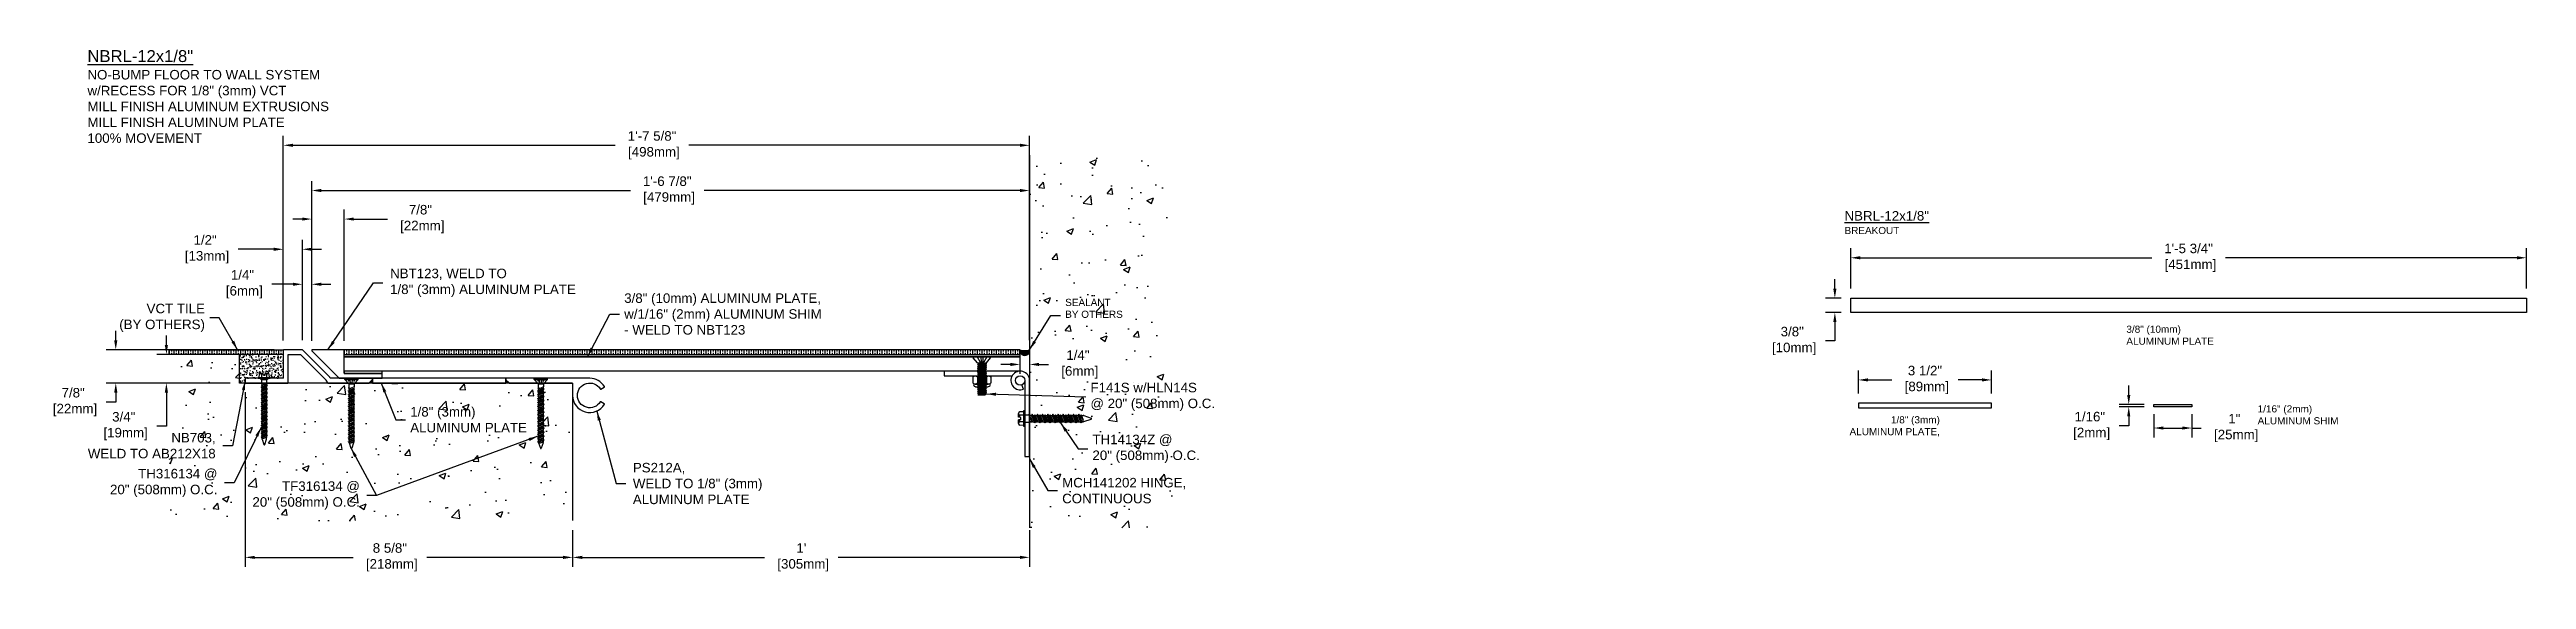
# Model space of a CAD drawing. Header units: inches. Extents: x -7.9 to 57.2, y -1.5 to 12.4.
import ezdxf

# ---------------------------------------------------------------- set-up
doc = ezdxf.new("R2010")
doc.units = ezdxf.units.IN
doc.header["$MEASUREMENT"] = 0
doc.linetypes.add('DASHED', pattern=[0.75, 0.5, -0.25])
for name, color, linetype in [('Anchors', 4, 'Continuous'), ('Conditions', 1, 'Continuous'), ('Dimensions', 3, 'Continuous'), ('Metals', 7, 'Continuous'), ('Text', 2, 'Continuous')]:
    doc.layers.add(name, color=color, linetype=linetype)
doc.styles.add('ARIAL', font='arial.ttf')
doc.styles.get("Standard").update_dxf_attribs({"font": 'arial.ttf'})
doc.dimstyles.new('Arial', dxfattribs={"dimtxt": 0.25, "dimasz": 0.25, "dimexe": 0.25, "dimexo": 0.25, "dimgap": 0.25, "dimtad": 0, "dimtih": 1, "dimtoh": 1, "dimdec": 4, "dimzin": 0, "dimdsep": 46, "dimlunit": 4, "dimtxsty": 'ARIAL', "dimcen": 0.25, "dimadec": 0, "dimazin": 0, "dimtfac": 1, "dimtdec": 4, "dimtofl": 0, "dimtmove": 0, "dimatfit": 3, "dimfxl": 0, "dimfrac": 2, "dimtolj": 1, "dimtzin": 0, "dimarcsym": 0})

msp = doc.modelspace()

# ---------------------------------------------------------------- texts
at = {"layer": 'Text', "style": 'ARIAL'}
for s, insert, char_height, width, attachment_point in [('{\\H1.6667x;\\LNBRL-12x1/8"\\P\\H0.8x;\\lNO-BUMP FLOOR TO WALL SYSTEM\\Pw/\\H0.99998x;RECESS FOR 1/8" (3mm) VCT \\PMILL FINISH ALUMINUM EXTRUSIONS\\PMILL FINISH ALUMINUM PLATE\\P100% MOVEMENT}', (-6.8905, 12.36834), 0.1875, 7.5157046, 1), ('{\\H1.3333x;\\LNBRL-12x1/8"\\P}BREAKOUT', (39.26128, 8.13834), 0.1875, 7.5157046, 1), ('NBT123, WELD TO \\P1/8" (3mm) ALUMINUM PLATE', (1.05906, 6.25243), 0.25, 4.8550077, 4), ('3/8" (10mm) ALUMINUM PLATE,\\Pw/1/16" (2mm) ALUMINUM SHIM\\P- WELD TO NBT123', (7.20802, 5.43088), 0.25, 5.5837696, 4), ('VCT TILE{\\A1;\\P(BY OTHERS)}', (-3.80467, 5.32992), 0.25, 3.2442785, 6), ('1/8" (3mm) \\PALUMINUM PLATE', (1.58736, 2.65169), 0.25, 4.0266462, 4), ('1/8" (3mm) \\PALUMINUM PLATE,', (41.76712, 2.47786), 0.1875, 4.0266462, 6), ('\\A1;NB703,\\PWELD TO AB212X18', (-3.52272, 1.96964), 0.25, 4.0813766, 6), ('TH316134 @\\P20" (508mm) O.C.', (-3.47732, 0.98991), 0.25, 3.0700915, 6), ('\\A1;PS212A,\\P{\\A0;WELD TO 1/8" (3mm) \\PALUMINUM PLATE}', (7.43584, 0.97486), 0.25, 5.5385649, 4), ('TF316134 @\\P20" (508mm) O.C.', (0.26386, 0.66207), 0.25, 3.1226208, 6)]:
    msp.add_mtext(s, dxfattribs=dict(at, insert=insert, char_height=char_height, width=width, attachment_point=attachment_point))
at = {"layer": 'Text', "attachment_point": 4, "style": 'ARIAL'}
for s, insert, char_height in [('\\A1;SEALANT\\PBY OTHERS', (18.79092, 5.57968), 0.1875), ('3/8" (10mm)\\PALUMINUM PLATE', (46.66529, 4.87373), 0.1875), ('F141S w/HLN14S\\P@ 20" (508mm) O.C.', (19.45516, 3.25302), 0.25), ('1/16" (2mm)\\PALUMINUM SHIM', (50.11327, 2.78048), 0.1875), ('TH14134Z @\\P20" (508mm) O.C.', (19.50693, 1.88893), 0.25), ('MCH141202 HINGE,\\PCONTINUOUS', (18.71139, 0.78842), 0.25)]:
    msp.add_mtext(s, dxfattribs=dict(at, insert=insert, char_height=char_height))

# ---------------------------------------------------------------- blocks, each defined once
blk = doc.blocks.new('*D11')
at = {"layer": 'Defpoints', "color": 0}
for p in [(-1.246, 7.133), (-1.746, 4.482), (-1.246, 4.492)]:
    blk.add_point(p, dxfattribs=at)
at = {"layer": 'Dimensions', "color": 0, "lineweight": -2}
for p, q in [((-1.746, 4.732), (-1.746, 7.383)), ((-1.246, 4.742), (-1.246, 7.383)), ((-1.996, 7.133), (-2.931, 7.133)), ((-0.996, 7.133), (-0.746, 7.133))]:
    blk.add_line(p, q, dxfattribs=at)
at = {"layer": 'Dimensions', "color": 0}
for points in [[(-1.996, 7.175), (-1.996, 7.092), (-1.746, 7.133)], [(-0.996, 7.175), (-0.996, 7.092), (-1.246, 7.133)]]:
    blk.add_solid(points, dxfattribs=at)
at = {"layer": 'Dimensions', "color": 0, "insert": (-3.8, 7.133), "char_height": 0.25, "attachment_point": 5, "style": 'ARIAL'}
blk.add_mtext('\\A1;1/2"\\P [13mm]', dxfattribs=at)
blk = doc.blocks.new('*D12')
at = {"layer": 'Defpoints', "color": 0}
for p in [(5.854, 0), (17.854, 0), (17.854, -0.965)]:
    blk.add_point(p, dxfattribs=at)
at = {"layer": 'Dimensions', "color": 0, "lineweight": -2}
for p, q in [((5.854, -0.25), (5.854, -1.215)), ((17.854, -0.25), (17.854, -1.215)), ((6.104, -0.965), (10.895, -0.965)), ((17.604, -0.965), (12.828, -0.965))]:
    blk.add_line(p, q, dxfattribs=at)
at = {"layer": 'Dimensions', "color": 0}
for points in [[(6.104, -0.924), (6.104, -1.007), (5.854, -0.965)], [(17.604, -0.924), (17.604, -1.007), (17.854, -0.965)]]:
    blk.add_solid(points, dxfattribs=at)
at = {"layer": 'Dimensions', "color": 0, "insert": (11.861, -0.965), "char_height": 0.25, "attachment_point": 5, "style": 'ARIAL'}
blk.add_mtext("\\A1;1'\\P [305mm]", dxfattribs=at)
blk = doc.blocks.new('*D13')
at = {"layer": 'Defpoints', "color": 0}
for p in [(17.854, 9.867), (-1.746, 4.482), (17.854, 4.492)]:
    blk.add_point(p, dxfattribs=at)
at = {"layer": 'Dimensions', "color": 0, "lineweight": -2}
for p, q in [((-1.746, 4.732), (-1.746, 10.117)), ((-1.496, 9.867), (6.974, 9.867)), ((17.604, 9.867), (8.907, 9.867)), ((17.854, 4.742), (17.854, 10.117))]:
    blk.add_line(p, q, dxfattribs=at)
at = {"layer": 'Dimensions', "color": 0}
for points in [[(-1.496, 9.908), (-1.496, 9.825), (-1.746, 9.867)], [(17.604, 9.908), (17.604, 9.825), (17.854, 9.867)]]:
    blk.add_solid(points, dxfattribs=at)
at = {"layer": 'Dimensions', "color": 0, "insert": (7.94, 9.867), "char_height": 0.25, "attachment_point": 5, "style": 'ARIAL'}
blk.add_mtext('\\A1;1\'-7 5/8"\\P [498mm]', dxfattribs=at)
blk = doc.blocks.new('A$C63CB1885')
for p, q in [((-0.176, 0), (-0.175, 0.018)), ((-0.176, 0), (0.176, 0)), ((-0.176, 0), (-0.07, -0.113)), ((-0.163, 0.029), (0.163, 0.029)), ((0.07, -0.113), (0.176, 0)), ((0.176, 0), (0.175, 0.018)), ((-0.086, -0.302), (0.086, -0.251)), ((-0.086, -0.302), (-0.062, -0.289)), ((-0.086, -0.302), (-0.062, -0.315)), ((-0.086, -0.403), (0.086, -0.353)), ((-0.086, -0.403), (-0.062, -0.391)), ((-0.086, -0.403), (-0.062, -0.416)), ((-0.086, -0.505), (0.086, -0.454)), ((-0.086, -0.505), (-0.062, -0.492)), ((-0.086, -0.505), (-0.062, -0.518)), ((-0.086, -0.607), (0.086, -0.556)), ((-0.086, -0.607), (-0.062, -0.594)), ((-0.086, -0.607), (-0.062, -0.619)), ((-0.074, -0.251), (0.032, -0.215)), ((-0.074, -0.251), (-0.062, -0.245)), ((-0.074, -0.251), (-0.062, -0.257)), ((-0.074, -0.353), (0.074, -0.302)), ((-0.074, -0.353), (-0.062, -0.346)), ((-0.074, -0.353), (-0.062, -0.359)), ((-0.074, -0.454), (0.074, -0.403)), ((-0.074, -0.454), (-0.062, -0.448)), ((-0.074, -0.454), (-0.062, -0.46)), ((-0.074, -0.556), (0.074, -0.505)), ((-0.074, -0.556), (-0.062, -0.55)), ((-0.074, -0.556), (-0.062, -0.562)), ((-0.074, -0.657), (0.074, -0.607)), ((-0.07, -0.113), (0.07, -0.113)), ((-0.07, -0.113), (-0.07, -0.18)), ((-0.069, -0.189), (-0.063, -0.215)), ((-0.062, -0.245), (0.032, -0.215)), ((0.032, -0.215), (-0.062, -0.257)), ((-0.062, -0.225), (-0.062, -0.245)), ((0.062, -0.238), (-0.062, -0.289)), ((-0.062, -0.257), (-0.062, -0.289)), ((0.062, -0.264), (-0.062, -0.315)), ((-0.062, -0.346), (0.062, -0.296)), ((0.062, -0.308), (-0.062, -0.359)), ((-0.062, -0.315), (-0.062, -0.346)), ((0.062, -0.34), (-0.062, -0.391)), ((-0.062, -0.359), (-0.062, -0.391)), ((0.062, -0.366), (-0.062, -0.416)), ((-0.062, -0.448), (0.062, -0.397)), ((0.062, -0.41), (-0.062, -0.46)), ((-0.062, -0.416), (-0.062, -0.448)), ((0.062, -0.441), (-0.062, -0.492)), ((-0.062, -0.46), (-0.062, -0.492)), ((0.062, -0.467), (-0.062, -0.518)), ((-0.062, -0.55), (0.062, -0.499)), ((0.062, -0.511), (-0.062, -0.562)), ((-0.062, -0.518), (-0.062, -0.55)), ((0.062, -0.543), (-0.062, -0.594)), ((-0.062, -0.562), (-0.062, -0.594)), ((0.062, -0.569), (-0.062, -0.619)), ((-0.062, -0.651), (0.062, -0.6)), ((0.062, -0.613), (-0.062, -0.664)), ((-0.062, -0.619), (-0.062, -0.651)), ((0.062, -0.644), (-0.062, -0.695)), ((0.062, -0.225), (0.062, -0.238)), ((0.086, -0.251), (0.062, -0.238)), ((0.086, -0.251), (0.062, -0.264)), ((0.062, -0.264), (0.062, -0.296)), ((0.074, -0.302), (0.062, -0.296)), ((0.074, -0.302), (0.062, -0.308)), ((0.062, -0.308), (0.062, -0.34)), ((0.086, -0.353), (0.062, -0.34)), ((0.086, -0.353), (0.062, -0.366)), ((0.062, -0.366), (0.062, -0.397)), ((0.074, -0.403), (0.062, -0.397)), ((0.074, -0.403), (0.062, -0.41)), ((0.062, -0.41), (0.062, -0.441)), ((0.086, -0.454), (0.062, -0.441)), ((0.086, -0.454), (0.062, -0.467)), ((0.062, -0.467), (0.062, -0.499)), ((0.074, -0.505), (0.062, -0.499)), ((0.074, -0.505), (0.062, -0.511)), ((0.062, -0.511), (0.062, -0.543)), ((0.086, -0.556), (0.062, -0.543)), ((0.086, -0.556), (0.062, -0.569)), ((0.062, -0.569), (0.062, -0.6)), ((0.074, -0.607), (0.062, -0.6)), ((0.074, -0.607), (0.062, -0.613)), ((0.062, -0.613), (0.062, -0.644)), ((0.086, -0.657), (0.062, -0.644)), ((0.069, -0.189), (0.063, -0.215)), ((0.07, -0.113), (0.07, -0.18)), ((-0.086, -0.708), (0.086, -0.657)), ((-0.086, -0.708), (-0.062, -0.695)), ((-0.086, -0.708), (-0.062, -0.721)), ((-0.086, -0.81), (0.086, -0.759)), ((-0.086, -0.81), (-0.062, -0.797)), ((-0.086, -0.81), (-0.062, -0.823)), ((-0.086, -0.911), (0.086, -0.86)), ((-0.086, -0.911), (-0.062, -0.898)), ((-0.086, -0.911), (-0.062, -0.924)), ((-0.086, -1.013), (0.086, -0.962)), ((-0.086, -1.013), (-0.062, -1)), ((-0.086, -1.013), (-0.062, -1.026)), ((-0.086, -1.114), (0.086, -1.064)), ((-0.086, -1.114), (-0.062, -1.101)), ((-0.086, -1.114), (-0.062, -1.127)), ((-0.086, -1.222), (0.086, -1.171)), ((-0.086, -1.222), (-0.062, -1.209)), ((-0.086, -1.222), (-0.062, -1.235)), ((-0.086, -1.332), (0.086, -1.282)), ((-0.074, -0.657), (-0.062, -0.651)), ((-0.074, -0.657), (-0.062, -0.664)), ((-0.074, -0.759), (0.074, -0.708)), ((-0.074, -0.759), (-0.062, -0.753)), ((-0.074, -0.759), (-0.062, -0.765)), ((-0.074, -0.86), (0.074, -0.81)), ((-0.074, -0.86), (-0.062, -0.854)), ((-0.074, -0.86), (-0.062, -0.867)), ((-0.074, -0.962), (0.074, -0.911)), ((-0.074, -0.962), (-0.062, -0.956)), ((-0.074, -0.962), (-0.062, -0.968)), ((-0.074, -1.064), (0.074, -1.013)), ((-0.074, -1.064), (-0.062, -1.057)), ((-0.074, -1.064), (-0.062, -1.07)), ((-0.074, -1.171), (0.074, -1.121)), ((-0.074, -1.171), (-0.062, -1.165)), ((-0.074, -1.171), (-0.062, -1.178)), ((-0.074, -1.282), (0.074, -1.231)), ((-0.074, -1.282), (-0.062, -1.275)), ((-0.074, -1.282), (-0.062, -1.288)), ((-0.062, -0.664), (-0.062, -0.695)), ((0.062, -0.67), (-0.062, -0.721)), ((-0.062, -0.753), (0.062, -0.702)), ((0.062, -0.714), (-0.062, -0.765)), ((-0.062, -0.721), (-0.062, -0.753)), ((0.062, -0.746), (-0.062, -0.797)), ((-0.062, -0.765), (-0.062, -0.797)), ((0.062, -0.772), (-0.062, -0.823)), ((-0.062, -0.854), (0.062, -0.804)), ((0.062, -0.816), (-0.062, -0.867)), ((-0.062, -0.823), (-0.062, -0.854)), ((0.062, -0.848), (-0.062, -0.898)), ((-0.062, -0.867), (-0.062, -0.898)), ((0.062, -0.873), (-0.062, -0.924)), ((-0.062, -0.956), (0.062, -0.905)), ((0.062, -0.917), (-0.062, -0.968)), ((-0.062, -0.924), (-0.062, -0.956)), ((0.062, -0.949), (-0.062, -1)), ((-0.062, -0.968), (-0.062, -1)), ((0.062, -0.975), (-0.062, -1.026)), ((-0.062, -1.057), (0.062, -1.007)), ((0.062, -1.019), (-0.062, -1.07)), ((-0.062, -1.026), (-0.062, -1.057)), ((0.062, -1.051), (-0.062, -1.101)), ((-0.062, -1.07), (-0.062, -1.101)), ((0.062, -1.077), (-0.062, -1.127)), ((-0.062, -1.165), (0.062, -1.115)), ((0.062, -1.127), (-0.062, -1.178)), ((-0.062, -1.127), (-0.062, -1.165)), ((0.062, -1.159), (-0.062, -1.209)), ((-0.062, -1.178), (-0.062, -1.209)), ((0.062, -1.184), (-0.062, -1.235)), ((-0.062, -1.275), (0.062, -1.225)), ((-0.062, -1.235), (-0.062, -1.275)), ((0.062, -1.237), (-0.062, -1.288)), ((0.062, -1.269), (-0.062, -1.319)), ((-0.062, -1.288), (-0.062, -1.319)), ((0.062, -1.295), (-0.062, -1.345)), ((0.086, -0.657), (0.062, -0.67)), ((0.062, -0.67), (0.062, -0.702)), ((0.074, -0.708), (0.062, -0.702)), ((0.074, -0.708), (0.062, -0.714)), ((0.062, -0.714), (0.062, -0.746)), ((0.086, -0.759), (0.062, -0.746)), ((0.086, -0.759), (0.062, -0.772)), ((0.062, -0.772), (0.062, -0.804)), ((0.074, -0.81), (0.062, -0.804)), ((0.074, -0.81), (0.062, -0.816)), ((0.062, -0.816), (0.062, -0.848)), ((0.086, -0.86), (0.062, -0.848)), ((0.086, -0.86), (0.062, -0.873)), ((0.062, -0.873), (0.062, -0.905)), ((0.074, -0.911), (0.062, -0.905)), ((0.074, -0.911), (0.062, -0.917)), ((0.062, -0.917), (0.062, -0.949)), ((0.086, -0.962), (0.062, -0.949)), ((0.086, -0.962), (0.062, -0.975)), ((0.062, -0.975), (0.062, -1.007)), ((0.074, -1.013), (0.062, -1.007)), ((0.074, -1.013), (0.062, -1.019)), ((0.062, -1.019), (0.062, -1.051)), ((0.086, -1.064), (0.062, -1.051)), ((0.086, -1.064), (0.062, -1.077)), ((0.062, -1.077), (0.062, -1.115)), ((0.074, -1.121), (0.062, -1.115)), ((0.074, -1.121), (0.062, -1.127)), ((0.062, -1.127), (0.062, -1.159)), ((0.086, -1.171), (0.062, -1.159)), ((0.086, -1.171), (0.062, -1.184)), ((0.062, -1.184), (0.062, -1.225)), ((0.074, -1.231), (0.062, -1.225)), ((0.074, -1.231), (0.062, -1.237)), ((0.062, -1.237), (0.062, -1.269)), ((0.086, -1.282), (0.062, -1.269)), ((0.086, -1.282), (0.062, -1.295)), ((0.062, -1.295), (0.062, -1.33)), ((-0.086, -1.332), (-0.062, -1.319)), ((-0.086, -1.332), (-0.062, -1.345)), ((-0.086, -1.438), (0.086, -1.387)), ((-0.086, -1.438), (-0.062, -1.425)), ((-0.086, -1.438), (-0.062, -1.451)), ((-0.086, -1.54), (0.086, -1.489)), ((-0.086, -1.54), (-0.062, -1.527)), ((-0.086, -1.54), (-0.062, -1.553)), ((-0.086, -1.643), (0.086, -1.592)), ((-0.086, -1.643), (-0.062, -1.63)), ((-0.086, -1.643), (-0.062, -1.655)), ((-0.074, -1.387), (0.074, -1.336)), ((-0.074, -1.387), (-0.062, -1.381)), ((-0.074, -1.387), (-0.062, -1.393)), ((-0.074, -1.489), (0.074, -1.439)), ((-0.074, -1.489), (-0.062, -1.483)), ((-0.074, -1.489), (-0.062, -1.496)), ((-0.074, -1.592), (0.074, -1.541)), ((-0.074, -1.592), (-0.062, -1.586)), ((-0.074, -1.592), (-0.062, -1.598)), ((-0.062, -1.381), (0.062, -1.33)), ((0.062, -1.343), (-0.062, -1.393)), ((-0.062, -1.345), (-0.062, -1.381)), ((0.062, -1.374), (-0.062, -1.425)), ((-0.062, -1.393), (-0.062, -1.425)), ((0.062, -1.4), (-0.062, -1.451)), ((-0.062, -1.483), (0.062, -1.433)), ((0.062, -1.445), (-0.062, -1.496)), ((-0.062, -1.451), (-0.062, -1.483)), ((0.062, -1.477), (-0.062, -1.527)), ((-0.062, -1.496), (-0.062, -1.527)), ((0.062, -1.502), (-0.062, -1.553)), ((-0.062, -1.586), (0.062, -1.535)), ((0.062, -1.547), (-0.062, -1.598)), ((-0.062, -1.553), (-0.062, -1.586)), ((0.062, -1.579), (-0.062, -1.63)), ((-0.062, -1.598), (-0.062, -1.63)), ((0.062, -1.605), (-0.062, -1.655)), ((-0.06, -1.668), (-0.01, -1.81)), ((-0.034, -1.679), (0.062, -1.636)), ((-0.034, -1.679), (0.074, -1.643)), ((0.062, -1.649), (-0.034, -1.679)), ((0.06, -1.668), (0.01, -1.81)), ((0.074, -1.336), (0.062, -1.33)), ((0.074, -1.336), (0.062, -1.343)), ((0.062, -1.343), (0.062, -1.374)), ((0.086, -1.387), (0.062, -1.374)), ((0.086, -1.387), (0.062, -1.4)), ((0.062, -1.4), (0.062, -1.433)), ((0.074, -1.439), (0.062, -1.433)), ((0.074, -1.439), (0.062, -1.445)), ((0.062, -1.445), (0.062, -1.477)), ((0.086, -1.489), (0.062, -1.477)), ((0.086, -1.489), (0.062, -1.502)), ((0.062, -1.502), (0.062, -1.535)), ((0.074, -1.541), (0.062, -1.535)), ((0.074, -1.541), (0.062, -1.547)), ((0.062, -1.547), (0.062, -1.579)), ((0.086, -1.592), (0.062, -1.579)), ((0.086, -1.592), (0.062, -1.605)), ((0.062, -1.605), (0.062, -1.652)), ((0.074, -1.643), (0.062, -1.636)), ((0.074, -1.643), (0.062, -1.649))]:
    blk.add_line(p, q)
at = {"linetype": 'DASHED', "ltscale": 0.025}
for p, q in [((-0.113, 0.029), (-0.024, -0.106)), ((-0.024, -0.106), (-0.031, 0.028)), ((0.024, -0.106), (0.031, 0.029)), ((0.112, 0.029), (0.024, -0.106)), ((-0.024, -0.106), (0.024, -0.106))]:
    blk.add_line(p, q, dxfattribs=at)
for centre, radius, start, end in [((-0.163, 0.017), 0.0112, 90, 175), ((0.163, 0.017), 0.0112, 5, 90), ((-0.023, -0.18), 0.0465, 180, 191.9357), ((-0.109, -0.225), 0.0465, 0, 11.9357), ((0.109, -0.225), 0.0465, 168.0643, 180), ((0.023, -0.18), 0.0465, 348.0643, 0), ((-0.016, -1.652), 0.0465, 183.94761, 199.30575), ((0, -1.806), 0.0106, 204.10008, 335.89992), ((0.016, -1.652), 0.0465, 340.69425, 0)]:
    blk.add_arc(centre, radius, start, end)
blk = doc.blocks.new('TF316134')
blk.add_blockref('A$C63CB1885', (0, -0.0285))
blk = doc.blocks.new('TH316134')
for p, q in [((-0.157, 0.019), (0.157, 0.019)), ((-0.157, 0), (-0.157, 0.019)), ((-0.157, 0), (0.157, 0)), ((-0.135, 0.029), (-0.129, 0.1)), ((-0.115, 0), (-0.07, -0.045)), ((-0.097, 0.127), (-0.027, 0.127)), ((-0.065, 0.019), (-0.065, 0.1)), ((-0.023, 0.083), (-0.027, 0.127)), ((-0.023, 0.083), (0.023, 0.083)), ((0.023, 0.083), (0.027, 0.127)), ((0.027, 0.127), (0.097, 0.127)), ((0.064, 0.019), (0.064, 0.1)), ((0.115, 0), (0.07, -0.045)), ((0.135, 0.029), (0.129, 0.1)), ((0.157, 0.019), (0.157, 0)), ((-0.086, -0.234), (0.086, -0.184)), ((-0.086, -0.336), (0.086, -0.285)), ((-0.086, -0.437), (0.086, -0.387)), ((-0.086, -0.539), (0.086, -0.488)), ((-0.086, -0.641), (0.086, -0.59)), ((-0.074, -0.184), (0.032, -0.147)), ((-0.074, -0.285), (0.074, -0.234)), ((-0.074, -0.387), (0.074, -0.336)), ((-0.074, -0.488), (0.074, -0.437)), ((-0.074, -0.59), (0.074, -0.539)), ((-0.074, -0.691), (0.074, -0.641)), ((0.032, -0.147), (-0.062, -0.19)), ((-0.062, -0.177), (0.032, -0.147)), ((0.062, -0.171), (-0.062, -0.221)), ((0.062, -0.197), (-0.062, -0.247)), ((-0.062, -0.279), (0.062, -0.228)), ((0.062, -0.241), (-0.062, -0.291)), ((0.062, -0.272), (-0.062, -0.323)), ((0.062, -0.298), (-0.062, -0.349)), ((-0.062, -0.381), (0.062, -0.33)), ((0.062, -0.342), (-0.062, -0.393)), ((0.062, -0.374), (-0.062, -0.425)), ((0.062, -0.4), (-0.062, -0.45)), ((-0.062, -0.482), (0.062, -0.431)), ((0.062, -0.444), (-0.062, -0.494)), ((0.062, -0.475), (-0.062, -0.526)), ((0.062, -0.501), (-0.062, -0.552)), ((-0.062, -0.584), (0.062, -0.533)), ((0.062, -0.545), (-0.062, -0.596)), ((0.062, -0.577), (-0.062, -0.628)), ((0.062, -0.603), (-0.062, -0.654)), ((-0.062, -0.685), (0.062, -0.634)), ((0.062, -0.647), (-0.062, -0.698)), ((-0.086, -0.742), (0.086, -0.691)), ((-0.086, -0.844), (0.086, -0.793)), ((-0.086, -0.945), (0.086, -0.895)), ((-0.086, -1.047), (0.086, -0.996)), ((-0.086, -1.141), (0.086, -1.09)), ((-0.086, -1.242), (0.086, -1.191)), ((-0.086, -1.344), (0.086, -1.293)), ((-0.074, -0.793), (0.074, -0.742)), ((-0.074, -0.895), (0.074, -0.844)), ((-0.074, -0.996), (0.074, -0.945)), ((-0.074, -1.09), (0.074, -1.039)), ((-0.074, -1.191), (0.074, -1.141)), ((-0.074, -1.293), (0.074, -1.242)), ((0.062, -0.678), (-0.062, -0.729)), ((0.062, -0.704), (-0.062, -0.755)), ((-0.062, -0.787), (0.062, -0.736)), ((0.062, -0.748), (-0.062, -0.799)), ((0.062, -0.78), (-0.062, -0.831)), ((0.062, -0.806), (-0.062, -0.857)), ((-0.062, -0.888), (0.062, -0.838)), ((0.062, -0.85), (-0.062, -0.901)), ((0.062, -0.882), (-0.062, -0.932)), ((0.062, -0.907), (-0.062, -0.958)), ((-0.062, -0.99), (0.062, -0.939)), ((0.062, -0.951), (-0.062, -1.002)), ((0.062, -0.983), (-0.062, -1.034)), ((0.062, -1.009), (-0.062, -1.06)), ((-0.062, -1.084), (0.062, -1.033)), ((0.062, -1.045), (-0.062, -1.096)), ((0.062, -1.077), (-0.062, -1.128)), ((0.062, -1.103), (-0.062, -1.154)), ((-0.062, -1.185), (0.062, -1.134)), ((0.062, -1.147), (-0.062, -1.198)), ((0.062, -1.178), (-0.062, -1.229)), ((0.062, -1.204), (-0.062, -1.255)), ((-0.062, -1.287), (0.062, -1.236)), ((0.062, -1.248), (-0.062, -1.299)), ((0.062, -1.28), (-0.062, -1.331)), ((-0.086, -1.445), (0.086, -1.395)), ((-0.086, -1.547), (0.086, -1.496)), ((-0.074, -1.395), (0.074, -1.344)), ((-0.074, -1.496), (0.074, -1.445)), ((0.062, -1.306), (-0.062, -1.357)), ((-0.062, -1.388), (0.062, -1.338)), ((0.062, -1.35), (-0.062, -1.401)), ((0.062, -1.382), (-0.062, -1.432)), ((0.062, -1.407), (-0.062, -1.458)), ((-0.062, -1.49), (0.062, -1.439)), ((0.062, -1.451), (-0.062, -1.502)), ((0.062, -1.483), (-0.062, -1.534)), ((0.062, -1.509), (-0.062, -1.56)), ((-0.034, -1.584), (0.062, -1.541)), ((-0.034, -1.584), (0.074, -1.547)), ((0.062, -1.553), (-0.034, -1.584))]:
    blk.add_line(p, q)
blk.add_lwpolyline([(0.07, -0.045), (-0.07, -0.045), (-0.07, -0.112, 0.052126), (-0.069, -0.122), (-0.063, -0.148, -0.052126), (-0.062, -0.157), (-0.062, -0.177), (-0.074, -0.184), (-0.062, -0.19), (-0.062, -0.221), (-0.086, -0.234), (-0.062, -0.247), (-0.062, -0.279), (-0.074, -0.285), (-0.062, -0.291), (-0.062, -0.323), (-0.086, -0.336), (-0.062, -0.349), (-0.062, -0.381), (-0.074, -0.387), (-0.062, -0.393), (-0.062, -0.425), (-0.086, -0.437), (-0.062, -0.45), (-0.062, -0.482), (-0.074, -0.488), (-0.062, -0.494), (-0.062, -0.526), (-0.086, -0.539), (-0.062, -0.552), (-0.062, -0.584), (-0.074, -0.59), (-0.062, -0.596), (-0.062, -0.628), (-0.086, -0.641), (-0.062, -0.654), (-0.062, -0.685), (-0.074, -0.691), (-0.062, -0.698), (-0.062, -0.729), (-0.086, -0.742), (-0.062, -0.755), (-0.062, -0.787), (-0.074, -0.793), (-0.062, -0.799), (-0.062, -0.831), (-0.086, -0.844), (-0.062, -0.857), (-0.062, -0.888), (-0.074, -0.895), (-0.062, -0.901), (-0.062, -0.932), (-0.086, -0.945), (-0.062, -0.958), (-0.062, -0.99), (-0.074, -0.996), (-0.062, -1.002), (-0.062, -1.034), (-0.086, -1.047), (-0.062, -1.06), (-0.062, -1.084), (-0.074, -1.09), (-0.062, -1.096), (-0.062, -1.128), (-0.086, -1.141), (-0.062, -1.154), (-0.062, -1.185), (-0.074, -1.191), (-0.062, -1.198), (-0.062, -1.229), (-0.086, -1.242), (-0.062, -1.255), (-0.062, -1.287), (-0.074, -1.293), (-0.062, -1.299), (-0.062, -1.331), (-0.086, -1.344), (-0.062, -1.357), (-0.062, -1.388), (-0.074, -1.395), (-0.062, -1.401), (-0.062, -1.432), (-0.086, -1.445), (-0.062, -1.458), (-0.062, -1.49), (-0.074, -1.496), (-0.062, -1.502), (-0.062, -1.534), (-0.086, -1.547), (-0.062, -1.56), (-0.062, -1.586, 0.084437), (-0.06, -1.601), (-0.01, -1.744, 0.648167), (0.01, -1.744), (0.06, -1.601, 0.084437), (0.062, -1.586), (0.062, -1.553), (0.074, -1.547), (0.062, -1.541), (0.062, -1.509), (0.086, -1.496), (0.062, -1.483), (0.062, -1.451), (0.074, -1.445), (0.062, -1.439), (0.062, -1.407), (0.086, -1.395), (0.062, -1.382), (0.062, -1.35), (0.074, -1.344), (0.062, -1.338), (0.062, -1.306), (0.086, -1.293), (0.062, -1.28), (0.062, -1.248), (0.074, -1.242), (0.062, -1.236), (0.062, -1.204), (0.086, -1.191), (0.062, -1.178), (0.062, -1.147), (0.074, -1.141), (0.062, -1.134), (0.062, -1.103), (0.086, -1.09), (0.062, -1.077), (0.062, -1.045), (0.074, -1.039), (0.062, -1.033), (0.062, -1.009), (0.086, -0.996), (0.062, -0.983), (0.062, -0.951), (0.074, -0.945), (0.062, -0.939), (0.062, -0.907), (0.086, -0.895), (0.062, -0.882), (0.062, -0.85), (0.074, -0.844), (0.062, -0.838), (0.062, -0.806), (0.086, -0.793), (0.062, -0.78), (0.062, -0.748), (0.074, -0.742), (0.062, -0.736), (0.062, -0.704), (0.086, -0.691), (0.062, -0.678), (0.062, -0.647), (0.074, -0.641), (0.062, -0.634), (0.062, -0.603), (0.086, -0.59), (0.062, -0.577), (0.062, -0.545), (0.074, -0.539), (0.062, -0.533), (0.062, -0.501), (0.086, -0.488), (0.062, -0.475), (0.062, -0.444), (0.074, -0.437), (0.062, -0.431), (0.062, -0.4), (0.086, -0.387), (0.062, -0.374), (0.062, -0.342), (0.074, -0.336), (0.062, -0.33), (0.062, -0.298), (0.086, -0.285), (0.062, -0.272), (0.062, -0.241), (0.074, -0.234), (0.062, -0.228), (0.062, -0.197), (0.086, -0.184), (0.062, -0.171), (0.062, -0.157, -0.052126), (0.063, -0.148), (0.069, -0.122, 0.052126), (0.07, -0.112)], format="xyb", close=True)
for centre, radius, start, end in [((-0.146, 0.03), 0.0112, 270, 355), ((-0.097, 0.095), 0.0327, 9.28497, 170.71503), ((0, 0.038), 0.0896, 107.42152, 136.04074), ((0, 0.038), 0.0896, 43.95926, 72.57848), ((0.097, 0.095), 0.0327, 9.28497, 170.71503), ((0.146, 0.03), 0.0112, 185, 270)]:
    blk.add_arc(centre, radius, start, end)
blk = doc.blocks.new('NB703')
at = {"linetype": 'Continuous', "flags": 128}
blk.add_lwpolyline([(-0.552, 0), (0.553, 0, 0.414214), (0.563, 0.01), (0.563, 0.74, -0.414214), (0.573, 0.75), (0.882, 0.75, -0.198912), (0.889, 0.747), (1.555, 0.08, -0.065543), (1.557, 0.078), (1.599, 0.005, 0.267949), (1.608, 0), (2.686, 0, 0.198912), (2.693, 0.003), (2.78, 0.09), (2.78, 0.115, 0.414214), (2.77, 0.125), (1.68, 0.125, -0.267949), (1.671, 0.13), (1.657, 0.155, 0.065543), (1.655, 0.157), (0.94, 0.872, 0.198912), (0.933, 0.875), (0.447, 0.875, 0.414214), (0.437, 0.865), (0.437, 0.135, -0.414214), (0.428, 0.125), (-0.552, 0.125, 0.414214), (-0.562, 0.115), (-0.562, 0.01, 0.414214)], format="xyb", close=True, dxfattribs=at)
blk = doc.blocks.new('*D14')
at = {"layer": 'Defpoints', "color": 0}
for p in [(-1, 6.214), (-1.246, 4.492), (-1, 4.477)]:
    blk.add_point(p, dxfattribs=at)
at = {"layer": 'Dimensions', "color": 0, "lineweight": -2}
for p, q in [((-1.496, 6.214), (-2.047, 6.214)), ((-1.246, 4.742), (-1.246, 6.464)), ((-1, 4.727), (-1, 6.464)), ((-0.75, 6.214), (-0.5, 6.214))]:
    blk.add_line(p, q, dxfattribs=at)
at = {"layer": 'Dimensions', "color": 0}
for points in [[(-1.496, 6.255), (-1.496, 6.172), (-1.246, 6.214)], [(-0.75, 6.255), (-0.75, 6.172), (-1, 6.214)]]:
    blk.add_solid(points, dxfattribs=at)
at = {"layer": 'Dimensions', "color": 0, "insert": (-2.819, 6.214), "char_height": 0.25, "attachment_point": 5, "style": 'ARIAL'}
blk.add_mtext('\\A1;1/4"\\P [6mm]', dxfattribs=at)
blk = doc.blocks.new('*D15')
at = {"layer": 'Defpoints', "color": 0}
for p in [(-2.746, 3.627), (5.854, 0), (5.854, -0.965)]:
    blk.add_point(p, dxfattribs=at)
at = {"layer": 'Dimensions', "color": 0, "lineweight": -2}
for p, q in [((-2.746, 3.377), (-2.746, -1.215)), ((5.854, -0.25), (5.854, -1.215)), ((-2.496, -0.965), (0.088, -0.965)), ((5.604, -0.965), (2.021, -0.965))]:
    blk.add_line(p, q, dxfattribs=at)
at = {"layer": 'Dimensions', "color": 0}
for points in [[(-2.496, -0.924), (-2.496, -1.007), (-2.746, -0.965)], [(5.604, -0.924), (5.604, -1.007), (5.854, -0.965)]]:
    blk.add_solid(points, dxfattribs=at)
at = {"layer": 'Dimensions', "color": 0, "insert": (1.054, -0.965), "char_height": 0.25, "attachment_point": 5, "style": 'ARIAL'}
blk.add_mtext('\\A1;8 5/8"\\P [218mm]', dxfattribs=at)
blk = doc.blocks.new('*D16')
at = {"layer": 'Defpoints', "color": 0}
for p in [(-1, 7.928), (-1, 4.477), (-0.146, 4.477)]:
    blk.add_point(p, dxfattribs=at)
at = {"layer": 'Dimensions', "color": 0, "lineweight": -2}
for p, q in [((-1.25, 7.928), (-1.5, 7.928)), ((-1, 4.727), (-1, 8.178)), ((-0.146, 4.727), (-0.146, 8.178)), ((0.104, 7.928), (0.987, 7.928))]:
    blk.add_line(p, q, dxfattribs=at)
at = {"layer": 'Dimensions', "color": 0}
for points in [[(-1.25, 7.969), (-1.25, 7.886), (-1, 7.928)], [(0.104, 7.969), (0.104, 7.886), (-0.146, 7.928)]]:
    blk.add_solid(points, dxfattribs=at)
at = {"layer": 'Dimensions', "color": 0, "insert": (1.856, 7.928), "char_height": 0.25, "attachment_point": 5, "style": 'ARIAL'}
blk.add_mtext('\\A1;7/8"\\P [22mm]', dxfattribs=at)
blk = doc.blocks.new('*D17')
at = {"layer": 'Defpoints', "color": 0}
for p in [(-1, 8.678), (-1, 4.477), (17.854, 4.492)]:
    blk.add_point(p, dxfattribs=at)
at = {"layer": 'Dimensions', "color": 0, "lineweight": -2}
for p, q in [((-1, 4.727), (-1, 8.928)), ((-0.75, 8.678), (7.372, 8.678)), ((17.604, 8.678), (9.305, 8.678)), ((17.854, 4.742), (17.854, 8.928))]:
    blk.add_line(p, q, dxfattribs=at)
at = {"layer": 'Dimensions', "color": 0}
for points in [[(-0.75, 8.72), (-0.75, 8.636), (-1, 8.678)], [(17.604, 8.72), (17.604, 8.636), (17.854, 8.678)]]:
    blk.add_solid(points, dxfattribs=at)
at = {"layer": 'Dimensions', "color": 0, "insert": (8.338, 8.678), "char_height": 0.25, "attachment_point": 5, "style": 'ARIAL'}
blk.add_mtext('\\A1;1\'-6 7/8"\\P [479mm]', dxfattribs=at)
blk = doc.blocks.new('PS212A')
at = {"linetype": 'Continuous', "flags": 128}
blk.add_lwpolyline([(0.45, 0.125), (-1.747, 0.125, 0.414214), (-1.757, 0.115), (-1.757, 0.094, 0.198912), (-1.754, 0.087), (-1.67, 0.003, 0.198912), (-1.663, 0), (-0.01, 0, -0.414214), (0, -0.01), (0, -0.325, 0.758338), (0.834, -0.559, 0.420887), (0.831, -0.545), (0.74, -0.492, 0.405496), (0.726, -0.496, -3.520953), (0.726, -0.154, 0.405496), (0.74, -0.158), (0.831, -0.105, 0.420887), (0.834, -0.091, 0.261868)], format="xyb", close=True, dxfattribs=at)
blk = doc.blocks.new('NBT123')
blk.add_lwpolyline([(-0.985, 0.61, 0.414214), (-1, 0.625), (-1.824, 0.625, 0.668179), (-1.834, 0.599), (-1.114, -0.121, 0.198912), (-1.104, -0.125), (0, -0.125, 0.414214), (0.015, -0.11), (0.015, -0.015, 0.414214), (0, 0), (-0.97, 0, -0.414214), (-0.985, 0.015)], format="xyb", close=True)
blk = doc.blocks.new('*D19')
at = {"layer": 'Defpoints', "color": 0}
for p in [(57.174, 6.91), (39.424, 5.849), (57.174, 5.849)]:
    blk.add_point(p, dxfattribs=at)
at = {"layer": 'Dimensions', "color": 0, "lineweight": -2}
for p, q in [((39.424, 6.099), (39.424, 7.16)), ((57.174, 6.099), (57.174, 7.16)), ((39.674, 6.91), (47.333, 6.91)), ((56.924, 6.91), (49.266, 6.91))]:
    blk.add_line(p, q, dxfattribs=at)
at = {"layer": 'Dimensions', "color": 0}
for points in [[(39.674, 6.952), (39.674, 6.868), (39.424, 6.91)], [(56.924, 6.952), (56.924, 6.868), (57.174, 6.91)]]:
    blk.add_solid(points, dxfattribs=at)
at = {"layer": 'Dimensions', "color": 0, "insert": (48.299, 6.91), "char_height": 0.25, "attachment_point": 5, "style": 'ARIAL'}
blk.add_mtext('\\A1;1\'-5 3/4"\\P [451mm]', dxfattribs=at)
blk = doc.blocks.new('*D20')
at = {"layer": 'Defpoints', "color": 0}
for p in [(39.008, 5.474), (39.424, 5.849), (39.424, 5.474)]:
    blk.add_point(p, dxfattribs=at)
at = {"layer": 'Dimensions', "color": 0, "lineweight": -2}
for p, q in [((39.008, 6.099), (39.008, 6.349)), ((39.174, 5.849), (38.758, 5.849)), ((39.174, 5.474), (38.758, 5.474)), ((39.008, 5.224), (39.008, 4.724)), ((39.008, 4.724), (38.758, 4.724))]:
    blk.add_line(p, q, dxfattribs=at)
at = {"layer": 'Dimensions', "color": 0}
for points in [[(38.967, 6.099), (39.05, 6.099), (39.008, 5.849)], [(38.967, 5.224), (39.05, 5.224), (39.008, 5.474)]]:
    blk.add_solid(points, dxfattribs=at)
at = {"layer": 'Dimensions', "color": 0, "insert": (37.889, 4.724), "char_height": 0.25, "attachment_point": 5, "style": 'ARIAL'}
blk.add_mtext('\\A1;3/8"\\P [10mm]', dxfattribs=at)
blk = doc.blocks.new('*D21')
at = {"layer": 'Defpoints', "color": 0}
for p in [(43.125, 3.699), (39.625, 3.089), (43.125, 3.089)]:
    blk.add_point(p, dxfattribs=at)
at = {"layer": 'Dimensions', "color": 0, "lineweight": -2}
for p, q in [((39.625, 3.339), (39.625, 3.949)), ((43.125, 3.339), (43.125, 3.949)), ((39.875, 3.699), (40.506, 3.699)), ((42.875, 3.699), (42.245, 3.699))]:
    blk.add_line(p, q, dxfattribs=at)
at = {"layer": 'Dimensions', "color": 0}
for points in [[(39.875, 3.741), (39.875, 3.658), (39.625, 3.699)], [(42.875, 3.741), (42.875, 3.658), (43.125, 3.699)]]:
    blk.add_solid(points, dxfattribs=at)
at = {"layer": 'Dimensions', "color": 0, "insert": (41.375, 3.699), "char_height": 0.25, "attachment_point": 5, "style": 'ARIAL'}
blk.add_mtext('\\A1;3 1/2"\\P [89mm]', dxfattribs=at)
blk = doc.blocks.new('MCH141202')
blk.add_line((0.227, 0.091), (0.116, 0.046))
for points in [[(-0.245, 0), (-0.245, -2), (-0.125, -2), (-0.125, -0.211)], [(0, 0.125), (2, 0.125), (2, 0.245), (0, 0.245)]]:
    blk.add_lwpolyline(points)
blk.add_circle((0, 0), 0.125)
blk.add_arc((0, 0), 0.245, 90, 21.79782)
at = {"flags": 3}
for tag, p in [('MANUFACTURER', (0.09, -0.641)), ('OPENWIDTH', (0.09, -0.974)), ('LENGTH', (0.09, -1.308)), ('GUDENP/N', (0.09, -1.974)), ('FINISH', (0.09, -1.641))]:
    blk.add_attdef(tag, p, '', height=0.2, dxfattribs=at)
blk = doc.blocks.new('F141S')
for p, q in [((-0.214, 0), (0.214, 0)), ((-0.128, 0), (-0.047, -0.137)), ((-0.025, 0), (-0.02, -0.137)), ((0.025, 0), (0.02, -0.137)), ((0.128, 0), (0.048, -0.137)), ((-0.119, -0.155), (-0.226, -0.024)), ((-0.119, -0.155), (0.119, -0.155)), ((-0.119, -0.2), (-0.108, -0.195)), ((-0.119, -0.2), (-0.068, -0.195)), ((-0.119, -0.2), (-0.085, -0.22)), ((-0.119, -0.25), (0.119, -0.225)), ((-0.119, -0.25), (-0.085, -0.23)), ((-0.119, -0.25), (-0.085, -0.27)), ((-0.119, -0.3), (0.119, -0.275)), ((-0.119, -0.3), (-0.085, -0.28)), ((-0.119, -0.3), (-0.085, -0.32)), ((-0.119, -0.35), (0.119, -0.325)), ((-0.119, -0.35), (-0.085, -0.33)), ((-0.119, -0.35), (-0.085, -0.37)), ((-0.119, -0.4), (0.119, -0.375)), ((-0.119, -0.4), (-0.085, -0.38)), ((-0.119, -0.4), (-0.085, -0.42)), ((-0.119, -0.45), (0.119, -0.425)), ((-0.119, -0.45), (-0.085, -0.43)), ((-0.119, -0.45), (-0.085, -0.47)), ((-0.119, -0.5), (0.119, -0.475)), ((-0.119, -0.5), (-0.085, -0.48)), ((-0.119, -0.5), (-0.085, -0.52)), ((-0.119, -0.55), (0.119, -0.525)), ((-0.119, -0.55), (-0.085, -0.53)), ((-0.119, -0.55), (-0.085, -0.57)), ((-0.119, -0.6), (0.119, -0.575)), ((-0.119, -0.6), (-0.085, -0.58)), ((-0.119, -0.6), (-0.085, -0.62)), ((-0.119, -0.65), (0.119, -0.625)), ((-0.119, -0.65), (-0.085, -0.63)), ((-0.119, -0.65), (-0.085, -0.67)), ((-0.108, -0.155), (-0.108, -0.195)), ((0.108, -0.195), (-0.108, -0.195)), ((-0.085, -0.22), (0.085, -0.195)), ((-0.085, -0.23), (0.085, -0.205)), ((-0.085, -0.22), (-0.085, -0.23)), ((-0.085, -0.27), (0.085, -0.245)), ((-0.085, -0.28), (0.085, -0.255)), ((-0.085, -0.27), (-0.085, -0.28)), ((-0.085, -0.32), (0.085, -0.295)), ((-0.085, -0.33), (0.085, -0.305)), ((-0.085, -0.32), (-0.085, -0.33)), ((-0.085, -0.37), (0.085, -0.345)), ((-0.085, -0.38), (0.085, -0.355)), ((-0.085, -0.37), (-0.085, -0.38)), ((-0.085, -0.42), (0.085, -0.395)), ((-0.085, -0.43), (0.085, -0.405)), ((-0.085, -0.42), (-0.085, -0.43)), ((-0.085, -0.47), (0.085, -0.445)), ((-0.085, -0.48), (0.085, -0.455)), ((-0.085, -0.47), (-0.085, -0.48)), ((-0.085, -0.52), (0.085, -0.495)), ((-0.085, -0.53), (0.085, -0.505)), ((-0.085, -0.52), (-0.085, -0.53)), ((-0.085, -0.57), (0.085, -0.545)), ((-0.085, -0.58), (0.085, -0.555)), ((-0.085, -0.57), (-0.085, -0.58)), ((-0.085, -0.62), (0.085, -0.595)), ((-0.085, -0.63), (0.085, -0.605)), ((-0.085, -0.62), (-0.085, -0.63)), ((-0.085, -0.67), (0.085, -0.645)), ((0.048, -0.137), (-0.047, -0.137)), ((0.108, -0.195), (0.085, -0.205)), ((0.119, -0.225), (0.085, -0.205)), ((0.119, -0.225), (0.085, -0.245)), ((0.085, -0.245), (0.085, -0.255)), ((0.119, -0.275), (0.085, -0.255)), ((0.119, -0.275), (0.085, -0.295)), ((0.085, -0.295), (0.085, -0.305)), ((0.119, -0.325), (0.085, -0.305)), ((0.119, -0.325), (0.085, -0.345)), ((0.085, -0.345), (0.085, -0.355)), ((0.119, -0.375), (0.085, -0.355)), ((0.119, -0.375), (0.085, -0.395)), ((0.085, -0.395), (0.085, -0.405)), ((0.119, -0.425), (0.085, -0.405)), ((0.119, -0.425), (0.085, -0.445)), ((0.085, -0.445), (0.085, -0.455)), ((0.119, -0.475), (0.085, -0.455)), ((0.119, -0.475), (0.085, -0.495)), ((0.085, -0.495), (0.085, -0.505)), ((0.119, -0.525), (0.085, -0.505)), ((0.119, -0.525), (0.085, -0.545)), ((0.085, -0.545), (0.085, -0.555)), ((0.119, -0.575), (0.085, -0.555)), ((0.119, -0.575), (0.085, -0.595)), ((0.085, -0.595), (0.085, -0.605)), ((0.119, -0.625), (0.085, -0.605)), ((0.119, -0.625), (0.085, -0.645)), ((0.085, -0.645), (0.085, -0.655)), ((0.108, -0.155), (0.108, -0.195)), ((0.119, -0.155), (0.226, -0.024)), ((-0.119, -0.7), (0.119, -0.675)), ((-0.119, -0.7), (-0.085, -0.68)), ((-0.119, -0.7), (-0.085, -0.72)), ((-0.119, -0.75), (0.119, -0.725)), ((-0.119, -0.75), (-0.085, -0.73)), ((-0.119, -0.75), (-0.085, -0.77)), ((-0.119, -0.8), (0.119, -0.775)), ((-0.119, -0.8), (-0.085, -0.78)), ((-0.119, -0.8), (-0.085, -0.82)), ((-0.119, -0.85), (0.119, -0.825)), ((-0.119, -0.85), (-0.085, -0.83)), ((-0.119, -0.85), (-0.085, -0.87)), ((-0.119, -0.9), (0.119, -0.875)), ((-0.119, -0.9), (-0.085, -0.88)), ((-0.119, -0.9), (-0.085, -0.92)), ((-0.119, -0.95), (0.119, -0.925)), ((-0.119, -0.95), (-0.085, -0.93)), ((-0.119, -0.95), (-0.085, -0.97)), ((-0.11, -1), (0.119, -0.975)), ((-0.11, -1), (-0.085, -0.98)), ((-0.11, -1), (0.048, -1)), ((-0.085, -0.68), (0.085, -0.655)), ((-0.085, -0.67), (-0.085, -0.68)), ((-0.085, -0.72), (0.085, -0.695)), ((-0.085, -0.73), (0.085, -0.705)), ((-0.085, -0.72), (-0.085, -0.73)), ((-0.085, -0.77), (0.085, -0.745)), ((-0.085, -0.78), (0.085, -0.755)), ((-0.085, -0.77), (-0.085, -0.78)), ((-0.085, -0.82), (0.085, -0.795)), ((-0.085, -0.83), (0.085, -0.805)), ((-0.085, -0.82), (-0.085, -0.83)), ((-0.085, -0.87), (0.085, -0.845)), ((-0.085, -0.88), (0.085, -0.855)), ((-0.085, -0.87), (-0.085, -0.88)), ((-0.085, -0.92), (0.085, -0.895)), ((-0.085, -0.93), (0.085, -0.905)), ((-0.085, -0.92), (-0.085, -0.93)), ((-0.085, -0.97), (0.085, -0.945)), ((-0.085, -0.98), (0.085, -0.955)), ((-0.085, -0.97), (-0.085, -0.98)), ((0.048, -1), (0.085, -0.995)), ((0.119, -0.675), (0.085, -0.655)), ((0.119, -0.675), (0.085, -0.695)), ((0.085, -0.695), (0.085, -0.705)), ((0.119, -0.725), (0.085, -0.705)), ((0.119, -0.725), (0.085, -0.745)), ((0.085, -0.745), (0.085, -0.755)), ((0.119, -0.775), (0.085, -0.755)), ((0.119, -0.775), (0.085, -0.795)), ((0.085, -0.795), (0.085, -0.805)), ((0.119, -0.825), (0.085, -0.805)), ((0.119, -0.825), (0.085, -0.845)), ((0.085, -0.845), (0.085, -0.855)), ((0.119, -0.875), (0.085, -0.855)), ((0.119, -0.875), (0.085, -0.895)), ((0.085, -0.895), (0.085, -0.905)), ((0.119, -0.925), (0.085, -0.905)), ((0.119, -0.925), (0.085, -0.945)), ((0.085, -0.945), (0.085, -0.955)), ((0.119, -0.975), (0.085, -0.955)), ((0.119, -0.975), (0.085, -0.995))]:
    blk.add_line(p, q)
for centre, start, end in [((-0.214, -0.015), 90, 219.03203), ((0.214, -0.015), 320.96797, 90)]:
    blk.add_arc(centre, 0.015, start, end)
blk = doc.blocks.new('HLN14S')
for p, q in [((-0.234, 0.03), (-0.234, 0.192)), ((-0.21, 0.213), (-0.21, 0.25)), ((-0.176, 0.222), (0.176, 0.222)), ((-0.176, 0), (0.176, 0)), ((-0.168, 0.292), (0.168, 0.292)), ((-0.117, 0.03), (-0.117, 0.192)), ((0.117, 0.03), (0.117, 0.192)), ((0.21, 0.213), (0.21, 0.25)), ((0.234, 0.03), (0.234, 0.192))]:
    blk.add_line(p, q)
for centre, radius, start, end in [((-0.176, 0.149), 0.0723, 35.77511, 144.22489), ((-0.176, 0.072), 0.0723, 215.77511, 324.22489), ((-0.168, 0.25), 0.0418, 90, 180), ((0, -0.022), 0.244, 61.28133, 118.71867), ((0, 0.244), 0.244, 241.28133, 298.71867), ((0.176, 0.149), 0.0723, 35.77511, 144.22489), ((0.176, 0.072), 0.0723, 215.77511, 324.22489), ((0.168, 0.25), 0.0418, 0, 90)]:
    blk.add_arc(centre, radius, start, end)
blk = doc.blocks.new('TH14134')
for p, q in [((-0.209, 0), (-0.209, 0.025)), ((-0.209, 0.025), (0.209, 0.025)), ((-0.209, 0), (0.209, 0)), ((-0.18, 0.039), (-0.172, 0.133)), ((-0.129, 0.17), (-0.036, 0.17)), ((-0.086, 0.025), (-0.086, 0.133)), ((-0.031, 0.11), (-0.036, 0.17)), ((-0.031, 0.11), (0.031, 0.11)), ((0.031, 0.11), (0.036, 0.17)), ((0.036, 0.17), (0.129, 0.17)), ((0.086, 0.025), (0.086, 0.133)), ((0.18, 0.039), (0.172, 0.133)), ((0.209, 0.025), (0.209, 0)), ((-0.115, -0.26), (0.115, -0.193)), ((-0.115, -0.26), (-0.083, -0.243)), ((-0.115, -0.26), (-0.083, -0.278)), ((-0.115, -0.396), (0.115, -0.328)), ((-0.115, -0.396), (-0.083, -0.379)), ((-0.115, -0.396), (-0.083, -0.413)), ((-0.115, -0.531), (0.115, -0.464)), ((-0.115, -0.531), (-0.083, -0.514)), ((-0.115, -0.531), (-0.083, -0.548)), ((-0.115, -0.667), (0.115, -0.599)), ((-0.115, -0.667), (-0.083, -0.649)), ((-0.098, -0.193), (0.043, -0.144)), ((-0.098, -0.193), (-0.083, -0.184)), ((-0.098, -0.193), (-0.083, -0.201)), ((-0.098, -0.328), (0.098, -0.26)), ((-0.098, -0.328), (-0.083, -0.32)), ((-0.098, -0.328), (-0.083, -0.336)), ((-0.098, -0.464), (0.098, -0.396)), ((-0.098, -0.464), (-0.083, -0.455)), ((-0.098, -0.464), (-0.083, -0.472)), ((-0.098, -0.599), (0.098, -0.531)), ((-0.098, -0.599), (-0.083, -0.591)), ((-0.098, -0.599), (-0.083, -0.607)), ((-0.093, -0.015), (-0.093, -0.097)), ((-0.092, -0.11), (-0.084, -0.145)), ((-0.083, -0.184), (0.043, -0.144)), ((0.043, -0.144), (-0.083, -0.201)), ((-0.083, -0.158), (-0.083, -0.184)), ((0.083, -0.175), (-0.083, -0.243)), ((-0.083, -0.201), (-0.083, -0.243)), ((0.083, -0.21), (-0.083, -0.278)), ((-0.083, -0.32), (0.083, -0.252)), ((0.083, -0.269), (-0.083, -0.336)), ((-0.083, -0.278), (-0.083, -0.32)), ((0.083, -0.311), (-0.083, -0.379)), ((-0.083, -0.336), (-0.083, -0.379)), ((0.083, -0.345), (-0.083, -0.413)), ((-0.083, -0.455), (0.083, -0.388)), ((0.083, -0.404), (-0.083, -0.472)), ((-0.083, -0.413), (-0.083, -0.455)), ((0.083, -0.446), (-0.083, -0.514)), ((-0.083, -0.472), (-0.083, -0.514)), ((0.083, -0.481), (-0.083, -0.548)), ((-0.083, -0.591), (0.083, -0.523)), ((0.083, -0.539), (-0.083, -0.607)), ((-0.083, -0.548), (-0.083, -0.591)), ((0.083, -0.582), (-0.083, -0.649)), ((-0.083, -0.607), (-0.083, -0.649)), ((0.083, -0.616), (-0.083, -0.684)), ((0.083, -0.158), (0.083, -0.175)), ((0.115, -0.193), (0.083, -0.175)), ((0.115, -0.193), (0.083, -0.21)), ((0.083, -0.21), (0.083, -0.252)), ((0.098, -0.26), (0.083, -0.252)), ((0.098, -0.26), (0.083, -0.269)), ((0.083, -0.269), (0.083, -0.311)), ((0.115, -0.328), (0.083, -0.311)), ((0.115, -0.328), (0.083, -0.345)), ((0.083, -0.345), (0.083, -0.388)), ((0.098, -0.396), (0.083, -0.388)), ((0.098, -0.396), (0.083, -0.404)), ((0.083, -0.404), (0.083, -0.446)), ((0.115, -0.464), (0.083, -0.446)), ((0.115, -0.464), (0.083, -0.481)), ((0.083, -0.481), (0.083, -0.523)), ((0.098, -0.531), (0.083, -0.523)), ((0.098, -0.531), (0.083, -0.539)), ((0.083, -0.539), (0.083, -0.582)), ((0.115, -0.599), (0.083, -0.582)), ((0.115, -0.599), (0.083, -0.616)), ((0.083, -0.616), (0.083, -0.658)), ((0.092, -0.11), (0.084, -0.145)), ((0.093, -0.015), (0.093, -0.097)), ((-0.115, -0.667), (-0.083, -0.684)), ((-0.115, -0.802), (0.115, -0.734)), ((-0.115, -0.802), (-0.083, -0.785)), ((-0.115, -0.802), (-0.083, -0.819)), ((-0.115, -0.937), (0.115, -0.87)), ((-0.115, -0.937), (-0.083, -0.92)), ((-0.115, -0.937), (-0.083, -0.955)), ((-0.115, -1.073), (0.115, -1.005)), ((-0.115, -1.073), (-0.083, -1.056)), ((-0.115, -1.073), (-0.083, -1.09)), ((-0.115, -1.208), (0.115, -1.141)), ((-0.115, -1.208), (-0.083, -1.191)), ((-0.115, -1.208), (-0.083, -1.226)), ((-0.115, -1.344), (0.115, -1.276)), ((-0.098, -0.734), (0.098, -0.667)), ((-0.098, -0.734), (-0.083, -0.726)), ((-0.098, -0.734), (-0.083, -0.743)), ((-0.098, -0.87), (0.098, -0.802)), ((-0.098, -0.87), (-0.083, -0.862)), ((-0.098, -0.87), (-0.083, -0.878)), ((-0.098, -1.005), (0.098, -0.937)), ((-0.098, -1.005), (-0.083, -0.997)), ((-0.098, -1.005), (-0.083, -1.013)), ((-0.098, -1.141), (0.098, -1.073)), ((-0.098, -1.141), (-0.083, -1.132)), ((-0.098, -1.141), (-0.083, -1.149)), ((-0.098, -1.276), (0.098, -1.208)), ((-0.098, -1.276), (-0.083, -1.268)), ((-0.098, -1.276), (-0.083, -1.284)), ((-0.083, -0.726), (0.083, -0.658)), ((0.083, -0.675), (-0.083, -0.743)), ((-0.083, -0.684), (-0.083, -0.726)), ((0.083, -0.717), (-0.083, -0.785)), ((-0.083, -0.743), (-0.083, -0.785)), ((0.083, -0.752), (-0.083, -0.819)), ((-0.083, -0.862), (0.083, -0.794)), ((0.083, -0.81), (-0.083, -0.878)), ((-0.083, -0.819), (-0.083, -0.862)), ((0.083, -0.853), (-0.083, -0.92)), ((-0.083, -0.878), (-0.083, -0.92)), ((0.083, -0.887), (-0.083, -0.955)), ((-0.083, -0.997), (0.083, -0.929)), ((0.083, -0.946), (-0.083, -1.013)), ((-0.083, -0.955), (-0.083, -0.997)), ((0.083, -0.988), (-0.083, -1.056)), ((-0.083, -1.013), (-0.083, -1.056)), ((0.083, -1.022), (-0.083, -1.09)), ((-0.083, -1.132), (0.083, -1.065)), ((0.083, -1.081), (-0.083, -1.149)), ((-0.083, -1.09), (-0.083, -1.132)), ((0.083, -1.123), (-0.083, -1.191)), ((-0.083, -1.149), (-0.083, -1.191)), ((0.083, -1.158), (-0.083, -1.226)), ((-0.083, -1.268), (0.083, -1.2)), ((0.083, -1.217), (-0.083, -1.284)), ((-0.083, -1.226), (-0.083, -1.268)), ((0.083, -1.259), (-0.083, -1.327)), ((-0.083, -1.284), (-0.083, -1.327)), ((0.083, -1.293), (-0.083, -1.361)), ((0.098, -0.667), (0.083, -0.658)), ((0.098, -0.667), (0.083, -0.675)), ((0.083, -0.675), (0.083, -0.717)), ((0.115, -0.734), (0.083, -0.717)), ((0.115, -0.734), (0.083, -0.752)), ((0.083, -0.752), (0.083, -0.794)), ((0.098, -0.802), (0.083, -0.794)), ((0.098, -0.802), (0.083, -0.81)), ((0.083, -0.81), (0.083, -0.853)), ((0.115, -0.87), (0.083, -0.853)), ((0.115, -0.87), (0.083, -0.887)), ((0.083, -0.887), (0.083, -0.929)), ((0.098, -0.937), (0.083, -0.929)), ((0.098, -0.937), (0.083, -0.946)), ((0.083, -0.946), (0.083, -0.988)), ((0.115, -1.005), (0.083, -0.988)), ((0.115, -1.005), (0.083, -1.022)), ((0.083, -1.022), (0.083, -1.065)), ((0.098, -1.073), (0.083, -1.065)), ((0.098, -1.073), (0.083, -1.081)), ((0.083, -1.081), (0.083, -1.123)), ((0.115, -1.141), (0.083, -1.123)), ((0.115, -1.141), (0.083, -1.158)), ((0.083, -1.158), (0.083, -1.2)), ((0.098, -1.208), (0.083, -1.2)), ((0.098, -1.208), (0.083, -1.217)), ((0.083, -1.217), (0.083, -1.259)), ((0.115, -1.276), (0.083, -1.259)), ((0.115, -1.276), (0.083, -1.293)), ((0.083, -1.293), (0.083, -1.336)), ((-0.115, -1.344), (-0.083, -1.327)), ((-0.115, -1.344), (-0.083, -1.361)), ((-0.115, -1.479), (0.115, -1.411)), ((-0.115, -1.479), (-0.083, -1.462)), ((-0.115, -1.479), (-0.083, -1.496)), ((-0.098, -1.411), (0.098, -1.344)), ((-0.098, -1.411), (-0.083, -1.403)), ((-0.098, -1.411), (-0.083, -1.42)), ((-0.083, -1.403), (0.083, -1.336)), ((0.083, -1.352), (-0.083, -1.42)), ((-0.083, -1.361), (-0.083, -1.403)), ((0.083, -1.394), (-0.083, -1.462)), ((-0.083, -1.42), (-0.083, -1.462)), ((0.083, -1.429), (-0.083, -1.496)), ((-0.083, -1.496), (-0.083, -1.531)), ((-0.08, -1.551), (-0.013, -1.742)), ((-0.045, -1.528), (0.083, -1.471)), ((-0.045, -1.528), (0.098, -1.479)), ((0.083, -1.487), (-0.045, -1.528)), ((0.08, -1.551), (0.013, -1.742)), ((0.098, -1.344), (0.083, -1.336)), ((0.098, -1.344), (0.083, -1.352)), ((0.083, -1.352), (0.083, -1.394)), ((0.115, -1.411), (0.083, -1.394)), ((0.115, -1.411), (0.083, -1.429)), ((0.083, -1.429), (0.083, -1.471)), ((0.098, -1.479), (0.083, -1.471)), ((0.098, -1.479), (0.083, -1.487)), ((0.083, -1.487), (0.083, -1.531))]:
    blk.add_line(p, q)
for centre, radius, start, end in [((-0.195, 0.04), 0.015, 270, 355), ((-0.129, 0.126), 0.0436, 9.28497, 170.71503), ((0, 0.051), 0.119, 107.42152, 136.04074), ((0, 0.051), 0.119, 43.95926, 72.57848), ((0.129, 0.126), 0.0436, 9.28497, 170.71503), ((0.195, 0.04), 0.015, 185, 270), ((-0.108, -0.015), 0.0147, 0, 90), ((-0.031, -0.097), 0.062, 180, 191.9357), ((-0.145, -0.158), 0.062, 0, 11.9357), ((0.145, -0.158), 0.062, 168.0643, 180), ((0.031, -0.097), 0.062, 348.0643, 0), ((0.108, -0.015), 0.0147, 90, 180), ((-0.021, -1.531), 0.062, 180, 199.30575), ((0, -1.736), 0.0141, 204.10008, 335.89992), ((0.021, -1.531), 0.062, 340.69425, 0)]:
    blk.add_arc(centre, radius, start, end)
blk = doc.blocks.new('*D26')
at = {"layer": 'Defpoints', "color": 0}
for p in [(17.604, 4.305), (17.604, 4.106), (17.854, 4.305)]:
    blk.add_point(p, dxfattribs=at)
at = {"layer": 'Dimensions', "color": 0, "lineweight": -2}
for p, q in [((17.354, 4.106), (17.104, 4.106)), ((17.604, 4.055), (17.604, 3.856)), ((17.854, 4.055), (17.854, 3.856)), ((18.104, 4.106), (18.354, 4.106))]:
    blk.add_line(p, q, dxfattribs=at)
at = {"layer": 'Dimensions', "color": 0}
for points in [[(17.354, 4.148), (17.354, 4.065), (17.604, 4.106)], [(18.104, 4.148), (18.104, 4.065), (17.854, 4.106)]]:
    blk.add_solid(points, dxfattribs=at)
at = {"layer": 'Dimensions', "color": 0, "insert": (19.126, 4.106), "char_height": 0.25, "attachment_point": 5, "style": 'ARIAL'}
blk.add_mtext('\\A1;1/4"\\P [6mm]', dxfattribs=at)
blk = doc.blocks.new('*D27')
at = {"layer": 'Defpoints', "color": 0}
for p in [(-6.147, 4.492), (-1.736, 4.492), (-2.896, 3.617)]:
    blk.add_point(p, dxfattribs=at)
at = {"layer": 'Dimensions', "color": 0, "lineweight": -2}
for p, q in [((-6.147, 4.742), (-6.147, 4.992)), ((-1.986, 4.492), (-6.397, 4.492)), ((-3.146, 3.617), (-6.397, 3.617)), ((-6.147, 3.367), (-6.147, 3.117)), ((-6.147, 3.117), (-6.397, 3.117))]:
    blk.add_line(p, q, dxfattribs=at)
at = {"layer": 'Dimensions', "color": 0}
for points in [[(-6.189, 4.742), (-6.105, 4.742), (-6.147, 4.492)], [(-6.189, 3.367), (-6.105, 3.367), (-6.147, 3.617)]]:
    blk.add_solid(points, dxfattribs=at)
at = {"layer": 'Dimensions', "color": 0, "insert": (-7.266, 3.117), "char_height": 0.25, "attachment_point": 5, "style": 'ARIAL'}
blk.add_mtext('\\A1;7/8"\\P [22mm]', dxfattribs=at)
blk = doc.blocks.new('*D28')
at = {"layer": 'Defpoints', "color": 0}
for p in [(-2.896, 4.367), (-4.817, 3.617), (-2.896, 3.617)]:
    blk.add_point(p, dxfattribs=at)
at = {"layer": 'Dimensions', "color": 0, "lineweight": -2}
for p, q in [((-4.817, 4.617), (-4.817, 4.867)), ((-3.146, 4.367), (-5.067, 4.367)), ((-3.146, 3.617), (-5.067, 3.617)), ((-4.817, 3.367), (-4.817, 2.484)), ((-4.817, 2.484), (-5.067, 2.484))]:
    blk.add_line(p, q, dxfattribs=at)
at = {"layer": 'Dimensions', "color": 0}
for points in [[(-4.859, 4.617), (-4.776, 4.617), (-4.817, 4.367)], [(-4.859, 3.367), (-4.776, 3.367), (-4.817, 3.617)]]:
    blk.add_solid(points, dxfattribs=at)
at = {"layer": 'Dimensions', "color": 0, "insert": (-5.937, 2.484), "char_height": 0.25, "attachment_point": 5, "style": 'ARIAL'}
blk.add_mtext('\\A1;3/4"\\P [19mm]', dxfattribs=at)
blk = doc.blocks.new('1inchShim')
blk.add_lwpolyline([(46.452, 33.488), (47.452, 33.488), (47.452, 33.426), (46.452, 33.426), (46.452, 33.488)])
blk = doc.blocks.new('*D30')
at = {"layer": 'Defpoints', "color": 0}
for p in [(47.383, 3.052), (48.383, 3.052), (48.383, 2.435)]:
    blk.add_point(p, dxfattribs=at)
at = {"layer": 'Dimensions', "color": 0, "lineweight": -2}
for p, q in [((47.383, 2.802), (47.383, 2.185)), ((48.383, 2.802), (48.383, 2.185)), ((47.633, 2.435), (48.133, 2.435)), ((48.383, 2.435), (48.633, 2.435))]:
    blk.add_line(p, q, dxfattribs=at)
at = {"layer": 'Dimensions', "color": 0}
for points in [[(47.633, 2.476), (47.633, 2.393), (47.383, 2.435)], [(48.133, 2.476), (48.133, 2.393), (48.383, 2.435)]]:
    blk.add_solid(points, dxfattribs=at)
at = {"layer": 'Dimensions', "color": 0, "insert": (49.502, 2.435), "char_height": 0.25, "attachment_point": 5, "style": 'ARIAL'}
blk.add_mtext('\\A1;1"\\P [25mm]', dxfattribs=at)
blk = doc.blocks.new('*D31')
at = {"layer": 'Defpoints', "color": 0}
for p in [(46.728, 2.989), (47.383, 3.052), (47.383, 2.989)]:
    blk.add_point(p, dxfattribs=at)
at = {"layer": 'Dimensions', "color": 0, "lineweight": -2}
for p, q in [((46.728, 3.302), (46.728, 3.552)), ((47.133, 3.052), (46.478, 3.052)), ((47.133, 2.989), (46.478, 2.989)), ((46.728, 2.739), (46.728, 2.489)), ((46.728, 2.489), (46.478, 2.489))]:
    blk.add_line(p, q, dxfattribs=at)
at = {"layer": 'Dimensions', "color": 0}
for points in [[(46.686, 3.302), (46.769, 3.302), (46.728, 3.052)], [(46.686, 2.739), (46.769, 2.739), (46.728, 2.989)]]:
    blk.add_solid(points, dxfattribs=at)
at = {"layer": 'Dimensions', "color": 0, "insert": (45.705, 2.489), "char_height": 0.25, "attachment_point": 5, "style": 'ARIAL'}
blk.add_mtext('\\A1;1/16"\\P [2mm]', dxfattribs=at)
blk = doc.blocks.new('*U35')
for p, q in [((17.75, 0.125), (0, 0.125)), ((0, 0.125), (0, 0)), ((0, 0.125), (0, 0)), ((0, 0), (17.75, 0)), ((0.0625, 0.109375), (0.0625, 0.078125)), ((0.0625, 0.046875), (0.0625, 0.015625)), ((0.125, 0.125), (0.125, 0)), ((0.1875, 0.109375), (0.1875, 0.078125)), ((0.1875, 0.046875), (0.1875, 0.015625)), ((0.25, 0.125), (0.25, 0)), ((0.3125, 0.109375), (0.3125, 0.078125)), ((0.3125, 0.046875), (0.3125, 0.015625)), ((0.375, 0.125), (0.375, 0)), ((0.4375, 0.109375), (0.4375, 0.078125)), ((0.4375, 0.046875), (0.4375, 0.015625)), ((0.5, 0.125), (0.5, 0)), ((0.5625, 0.109375), (0.5625, 0.078125)), ((0.5625, 0.046875), (0.5625, 0.015625)), ((0.625, 0.125), (0.625, 0)), ((0.6875, 0.109375), (0.6875, 0.078125)), ((0.6875, 0.046875), (0.6875, 0.015625)), ((0.75, 0.125), (0.75, 0)), ((0.8125, 0.109375), (0.8125, 0.078125)), ((0.8125, 0.046875), (0.8125, 0.015625)), ((0.875, 0.125), (0.875, 0)), ((0.9375, 0.109375), (0.9375, 0.078125)), ((0.9375, 0.046875), (0.9375, 0.015625)), ((1, 0.125), (1, 0)), ((1.0625, 0.109375), (1.0625, 0.078125)), ((1.0625, 0.046875), (1.0625, 0.015625)), ((1.125, 0.125), (1.125, 0)), ((1.1875, 0.109375), (1.1875, 0.078125)), ((1.1875, 0.046875), (1.1875, 0.015625)), ((1.25, 0.125), (1.25, 0)), ((1.3125, 0.109375), (1.3125, 0.078125)), ((1.3125, 0.046875), (1.3125, 0.015625)), ((1.375, 0.125), (1.375, 0)), ((1.4375, 0.109375), (1.4375, 0.078125)), ((1.4375, 0.046875), (1.4375, 0.015625)), ((1.5, 0.125), (1.5, 0)), ((1.5625, 0.109375), (1.5625, 0.078125)), ((1.5625, 0.046875), (1.5625, 0.015625)), ((1.625, 0.125), (1.625, 0)), ((1.6875, 0.109375), (1.6875, 0.078125)), ((1.6875, 0.046875), (1.6875, 0.015625)), ((1.75, 0.125), (1.75, 0)), ((1.8125, 0.109375), (1.8125, 0.078125)), ((1.8125, 0.046875), (1.8125, 0.015625)), ((1.875, 0.125), (1.875, 0)), ((1.9375, 0.109375), (1.9375, 0.078125)), ((1.9375, 0.046875), (1.9375, 0.015625)), ((2, 0.125), (2, 0)), ((2.0625, 0.109375), (2.0625, 0.078125)), ((2.0625, 0.046875), (2.0625, 0.015625)), ((2.125, 0.125), (2.125, 0)), ((2.1875, 0.109375), (2.1875, 0.078125)), ((2.1875, 0.046875), (2.1875, 0.015625)), ((2.25, 0.125), (2.25, 0)), ((2.3125, 0.109375), (2.3125, 0.078125)), ((2.3125, 0.046875), (2.3125, 0.015625)), ((2.375, 0.125), (2.375, 0)), ((2.4375, 0.109375), (2.4375, 0.078125)), ((2.4375, 0.046875), (2.4375, 0.015625)), ((2.5, 0.125), (2.5, 0)), ((2.5625, 0.109375), (2.5625, 0.078125)), ((2.5625, 0.046875), (2.5625, 0.015625)), ((2.625, 0.125), (2.625, 0)), ((2.6875, 0.109375), (2.6875, 0.078125)), ((2.6875, 0.046875), (2.6875, 0.015625)), ((2.75, 0.125), (2.75, 0)), ((2.8125, 0.109375), (2.8125, 0.078125)), ((2.8125, 0.046875), (2.8125, 0.015625)), ((2.875, 0.125), (2.875, 0)), ((2.9375, 0.109375), (2.9375, 0.078125)), ((2.9375, 0.046875), (2.9375, 0.015625)), ((3, 0.125), (3, 0)), ((3.0625, 0.109375), (3.0625, 0.078125)), ((3.0625, 0.046875), (3.0625, 0.015625)), ((3.125, 0.125), (3.125, 0)), ((3.1875, 0.109375), (3.1875, 0.078125)), ((3.1875, 0.046875), (3.1875, 0.015625)), ((3.25, 0.125), (3.25, 0)), ((3.3125, 0.109375), (3.3125, 0.078125)), ((3.3125, 0.046875), (3.3125, 0.015625)), ((3.375, 0.125), (3.375, 0)), ((3.4375, 0.109375), (3.4375, 0.078125)), ((3.4375, 0.046875), (3.4375, 0.015625)), ((3.5, 0.125), (3.5, 0)), ((3.5625, 0.109375), (3.5625, 0.078125)), ((3.5625, 0.046875), (3.5625, 0.015625)), ((3.625, 0.125), (3.625, 0)), ((3.6875, 0.109375), (3.6875, 0.078125)), ((3.6875, 0.046875), (3.6875, 0.015625)), ((3.75, 0.125), (3.75, 0)), ((3.8125, 0.109375), (3.8125, 0.078125)), ((3.8125, 0.046875), (3.8125, 0.015625)), ((3.875, 0.125), (3.875, 0)), ((3.9375, 0.109375), (3.9375, 0.078125)), ((3.9375, 0.046875), (3.9375, 0.015625)), ((4, 0.125), (4, 0)), ((4.0625, 0.109375), (4.0625, 0.078125)), ((4.0625, 0.046875), (4.0625, 0.015625)), ((4.125, 0.125), (4.125, 0)), ((4.1875, 0.109375), (4.1875, 0.078125)), ((4.1875, 0.046875), (4.1875, 0.015625)), ((4.25, 0.125), (4.25, 0)), ((4.3125, 0.109375), (4.3125, 0.078125)), ((4.3125, 0.046875), (4.3125, 0.015625)), ((4.375, 0.125), (4.375, 0)), ((4.4375, 0.109375), (4.4375, 0.078125)), ((4.4375, 0.046875), (4.4375, 0.015625)), ((4.5, 0.125), (4.5, 0)), ((4.5625, 0.109375), (4.5625, 0.078125)), ((4.5625, 0.046875), (4.5625, 0.015625)), ((4.625, 0.125), (4.625, 0)), ((4.6875, 0.109375), (4.6875, 0.078125)), ((4.6875, 0.046875), (4.6875, 0.015625)), ((4.75, 0.125), (4.75, 0)), ((4.8125, 0.109375), (4.8125, 0.078125)), ((4.8125, 0.046875), (4.8125, 0.015625)), ((4.875, 0.125), (4.875, 0)), ((4.9375, 0.109375), (4.9375, 0.078125)), ((4.9375, 0.046875), (4.9375, 0.015625)), ((5, 0.125), (5, 0)), ((5.0625, 0.109375), (5.0625, 0.078125)), ((5.0625, 0.046875), (5.0625, 0.015625)), ((5.125, 0.125), (5.125, 0)), ((5.1875, 0.109375), (5.1875, 0.078125)), ((5.1875, 0.046875), (5.1875, 0.015625)), ((5.25, 0.125), (5.25, 0)), ((5.3125, 0.109375), (5.3125, 0.078125)), ((5.3125, 0.046875), (5.3125, 0.015625)), ((5.375, 0.125), (5.375, 0)), ((5.4375, 0.109375), (5.4375, 0.078125)), ((5.4375, 0.046875), (5.4375, 0.015625)), ((5.5, 0.125), (5.5, 0)), ((5.5625, 0.109375), (5.5625, 0.078125)), ((5.5625, 0.046875), (5.5625, 0.015625)), ((5.625, 0.125), (5.625, 0)), ((5.6875, 0.109375), (5.6875, 0.078125)), ((5.6875, 0.046875), (5.6875, 0.015625)), ((5.75, 0.125), (5.75, 0)), ((5.8125, 0.109375), (5.8125, 0.078125)), ((5.8125, 0.046875), (5.8125, 0.015625)), ((5.875, 0.125), (5.875, 0)), ((5.9375, 0.109375), (5.9375, 0.078125)), ((5.9375, 0.046875), (5.9375, 0.015625)), ((6, 0.125), (6, 0)), ((6.0625, 0.109375), (6.0625, 0.078125)), ((6.0625, 0.046875), (6.0625, 0.015625)), ((6.125, 0.125), (6.125, 0)), ((6.1875, 0.109375), (6.1875, 0.078125)), ((6.1875, 0.046875), (6.1875, 0.015625)), ((6.25, 0.125), (6.25, 0)), ((6.3125, 0.109375), (6.3125, 0.078125)), ((6.3125, 0.046875), (6.3125, 0.015625)), ((6.375, 0.125), (6.375, 0)), ((6.4375, 0.109375), (6.4375, 0.078125)), ((6.4375, 0.046875), (6.4375, 0.015625)), ((6.5, 0.125), (6.5, 0)), ((6.5625, 0.109375), (6.5625, 0.078125)), ((6.5625, 0.046875), (6.5625, 0.015625)), ((6.625, 0.125), (6.625, 0)), ((6.6875, 0.109375), (6.6875, 0.078125)), ((6.6875, 0.046875), (6.6875, 0.015625)), ((6.75, 0.125), (6.75, 0)), ((6.8125, 0.109375), (6.8125, 0.078125)), ((6.8125, 0.046875), (6.8125, 0.015625)), ((6.875, 0.125), (6.875, 0)), ((6.9375, 0.109375), (6.9375, 0.078125)), ((6.9375, 0.046875), (6.9375, 0.015625)), ((7, 0.125), (7, 0)), ((7.0625, 0.109375), (7.0625, 0.078125)), ((7.0625, 0.046875), (7.0625, 0.015625)), ((7.125, 0.125), (7.125, 0)), ((7.1875, 0.109375), (7.1875, 0.078125)), ((7.1875, 0.046875), (7.1875, 0.015625)), ((7.25, 0.125), (7.25, 0)), ((7.3125, 0.109375), (7.3125, 0.078125)), ((7.3125, 0.046875), (7.3125, 0.015625)), ((7.375, 0.125), (7.375, 0)), ((7.4375, 0.109375), (7.4375, 0.078125)), ((7.4375, 0.046875), (7.4375, 0.015625)), ((7.5, 0.125), (7.5, 0)), ((7.5625, 0.109375), (7.5625, 0.078125)), ((7.5625, 0.046875), (7.5625, 0.015625)), ((7.625, 0.125), (7.625, 0)), ((7.6875, 0.109375), (7.6875, 0.078125)), ((7.6875, 0.046875), (7.6875, 0.015625)), ((7.75, 0.125), (7.75, 0)), ((7.8125, 0.109375), (7.8125, 0.078125)), ((7.8125, 0.046875), (7.8125, 0.015625)), ((7.875, 0.125), (7.875, 0)), ((7.9375, 0.109375), (7.9375, 0.078125)), ((7.9375, 0.046875), (7.9375, 0.015625)), ((8, 0.125), (8, 0)), ((8.0625, 0.109375), (8.0625, 0.078125)), ((8.0625, 0.046875), (8.0625, 0.015625)), ((8.125, 0.125), (8.125, 0)), ((8.1875, 0.109375), (8.1875, 0.078125)), ((8.1875, 0.046875), (8.1875, 0.015625)), ((8.25, 0.125), (8.25, 0)), ((8.3125, 0.109375), (8.3125, 0.078125)), ((8.3125, 0.046875), (8.3125, 0.015625)), ((8.375, 0.125), (8.375, 0)), ((8.4375, 0.109375), (8.4375, 0.078125)), ((8.4375, 0.046875), (8.4375, 0.015625)), ((8.5, 0.125), (8.5, 0)), ((8.5625, 0.109375), (8.5625, 0.078125)), ((8.5625, 0.046875), (8.5625, 0.015625)), ((8.625, 0.125), (8.625, 0)), ((8.6875, 0.109375), (8.6875, 0.078125)), ((8.6875, 0.046875), (8.6875, 0.015625)), ((8.75, 0.125), (8.75, 0)), ((8.8125, 0.109375), (8.8125, 0.078125)), ((8.8125, 0.046875), (8.8125, 0.015625)), ((8.875, 0.125), (8.875, 0)), ((8.9375, 0.109375), (8.9375, 0.078125)), ((8.9375, 0.046875), (8.9375, 0.015625)), ((9, 0.125), (9, 0)), ((9.0625, 0.109375), (9.0625, 0.078125)), ((9.0625, 0.046875), (9.0625, 0.015625)), ((9.125, 0.125), (9.125, 0)), ((9.1875, 0.109375), (9.1875, 0.078125)), ((9.1875, 0.046875), (9.1875, 0.015625)), ((9.25, 0.125), (9.25, 0)), ((9.3125, 0.109375), (9.3125, 0.078125)), ((9.3125, 0.046875), (9.3125, 0.015625)), ((9.375, 0.125), (9.375, 0)), ((9.4375, 0.109375), (9.4375, 0.078125)), ((9.4375, 0.046875), (9.4375, 0.015625)), ((9.5, 0.125), (9.5, 0)), ((9.5625, 0.109375), (9.5625, 0.078125)), ((9.5625, 0.046875), (9.5625, 0.015625)), ((9.625, 0.125), (9.625, 0)), ((9.6875, 0.109375), (9.6875, 0.078125)), ((9.6875, 0.046875), (9.6875, 0.015625)), ((9.75, 0.125), (9.75, 0)), ((9.8125, 0.109375), (9.8125, 0.078125)), ((9.8125, 0.046875), (9.8125, 0.015625)), ((9.875, 0.125), (9.875, 0)), ((9.9375, 0.109375), (9.9375, 0.078125)), ((9.9375, 0.046875), (9.9375, 0.015625)), ((10, 0.125), (10, 0)), ((10.0625, 0.109375), (10.0625, 0.078125)), ((10.0625, 0.046875), (10.0625, 0.015625)), ((10.125, 0.125), (10.125, 0)), ((10.1875, 0.109375), (10.1875, 0.078125)), ((10.1875, 0.046875), (10.1875, 0.015625)), ((10.25, 0.125), (10.25, 0)), ((10.3125, 0.109375), (10.3125, 0.078125)), ((10.3125, 0.046875), (10.3125, 0.015625)), ((10.375, 0.125), (10.375, 0)), ((10.4375, 0.109375), (10.4375, 0.078125)), ((10.4375, 0.046875), (10.4375, 0.015625)), ((10.5, 0.125), (10.5, 0)), ((10.5625, 0.109375), (10.5625, 0.078125)), ((10.5625, 0.046875), (10.5625, 0.015625)), ((10.625, 0.125), (10.625, 0)), ((10.6875, 0.109375), (10.6875, 0.078125)), ((10.6875, 0.046875), (10.6875, 0.015625)), ((10.75, 0.125), (10.75, 0)), ((10.8125, 0.109375), (10.8125, 0.078125)), ((10.8125, 0.046875), (10.8125, 0.015625)), ((10.875, 0.125), (10.875, 0)), ((10.9375, 0.109375), (10.9375, 0.078125)), ((10.9375, 0.046875), (10.9375, 0.015625)), ((11, 0.125), (11, 0)), ((11.0625, 0.109375), (11.0625, 0.078125)), ((11.0625, 0.046875), (11.0625, 0.015625)), ((11.125, 0.125), (11.125, 0)), ((11.1875, 0.109375), (11.1875, 0.078125)), ((11.1875, 0.046875), (11.1875, 0.015625)), ((11.25, 0.125), (11.25, 0)), ((11.3125, 0.109375), (11.3125, 0.078125)), ((11.3125, 0.046875), (11.3125, 0.015625)), ((11.375, 0.125), (11.375, 0)), ((11.4375, 0.109375), (11.4375, 0.078125)), ((11.4375, 0.046875), (11.4375, 0.015625)), ((11.5, 0.125), (11.5, 0)), ((11.5625, 0.109375), (11.5625, 0.078125)), ((11.5625, 0.046875), (11.5625, 0.015625)), ((11.625, 0.125), (11.625, 0)), ((11.6875, 0.109375), (11.6875, 0.078125)), ((11.6875, 0.046875), (11.6875, 0.015625)), ((11.75, 0.125), (11.75, 0)), ((11.8125, 0.109375), (11.8125, 0.078125)), ((11.8125, 0.046875), (11.8125, 0.015625)), ((11.875, 0.125), (11.875, 0)), ((11.9375, 0.109375), (11.9375, 0.078125)), ((11.9375, 0.046875), (11.9375, 0.015625)), ((12, 0.125), (12, 0)), ((12.0625, 0.109375), (12.0625, 0.078125)), ((12.0625, 0.046875), (12.0625, 0.015625)), ((12.125, 0.125), (12.125, 0)), ((12.1875, 0.109375), (12.1875, 0.078125)), ((12.1875, 0.046875), (12.1875, 0.015625)), ((12.25, 0.125), (12.25, 0)), ((12.3125, 0.109375), (12.3125, 0.078125)), ((12.3125, 0.046875), (12.3125, 0.015625)), ((12.375, 0.125), (12.375, 0)), ((12.4375, 0.109375), (12.4375, 0.078125)), ((12.4375, 0.046875), (12.4375, 0.015625)), ((12.5, 0.125), (12.5, 0)), ((12.5625, 0.109375), (12.5625, 0.078125)), ((12.5625, 0.046875), (12.5625, 0.015625)), ((12.625, 0.125), (12.625, 0)), ((12.6875, 0.109375), (12.6875, 0.078125)), ((12.6875, 0.046875), (12.6875, 0.015625)), ((12.75, 0.125), (12.75, 0)), ((12.8125, 0.109375), (12.8125, 0.078125)), ((12.8125, 0.046875), (12.8125, 0.015625)), ((12.875, 0.125), (12.875, 0)), ((12.9375, 0.109375), (12.9375, 0.078125)), ((12.9375, 0.046875), (12.9375, 0.015625)), ((13, 0.125), (13, 0)), ((13.0625, 0.109375), (13.0625, 0.078125)), ((13.0625, 0.046875), (13.0625, 0.015625)), ((13.125, 0.125), (13.125, 0)), ((13.1875, 0.109375), (13.1875, 0.078125)), ((13.1875, 0.046875), (13.1875, 0.015625)), ((13.25, 0.125), (13.25, 0)), ((13.3125, 0.109375), (13.3125, 0.078125)), ((13.3125, 0.046875), (13.3125, 0.015625)), ((13.375, 0.125), (13.375, 0)), ((13.4375, 0.109375), (13.4375, 0.078125)), ((13.4375, 0.046875), (13.4375, 0.015625)), ((13.5, 0.125), (13.5, 0)), ((13.5625, 0.109375), (13.5625, 0.078125)), ((13.5625, 0.046875), (13.5625, 0.015625)), ((13.625, 0.125), (13.625, 0)), ((13.6875, 0.109375), (13.6875, 0.078125)), ((13.6875, 0.046875), (13.6875, 0.015625)), ((13.75, 0.125), (13.75, 0)), ((13.8125, 0.109375), (13.8125, 0.078125)), ((13.8125, 0.046875), (13.8125, 0.015625)), ((13.875, 0.125), (13.875, 0)), ((13.9375, 0.109375), (13.9375, 0.078125)), ((13.9375, 0.046875), (13.9375, 0.015625)), ((14, 0.125), (14, 0)), ((14.0625, 0.109375), (14.0625, 0.078125)), ((14.0625, 0.046875), (14.0625, 0.015625)), ((14.125, 0.125), (14.125, 0)), ((14.1875, 0.109375), (14.1875, 0.078125)), ((14.1875, 0.046875), (14.1875, 0.015625)), ((14.25, 0.125), (14.25, 0)), ((14.3125, 0.109375), (14.3125, 0.078125)), ((14.3125, 0.046875), (14.3125, 0.015625)), ((14.375, 0.125), (14.375, 0)), ((14.4375, 0.109375), (14.4375, 0.078125)), ((14.4375, 0.046875), (14.4375, 0.015625)), ((14.5, 0.125), (14.5, 0)), ((14.5625, 0.109375), (14.5625, 0.078125)), ((14.5625, 0.046875), (14.5625, 0.015625)), ((14.625, 0.125), (14.625, 0)), ((14.6875, 0.109375), (14.6875, 0.078125)), ((14.6875, 0.046875), (14.6875, 0.015625)), ((14.75, 0.125), (14.75, 0)), ((14.8125, 0.109375), (14.8125, 0.078125)), ((14.8125, 0.046875), (14.8125, 0.015625)), ((14.875, 0.125), (14.875, 0)), ((14.9375, 0.109375), (14.9375, 0.078125)), ((14.9375, 0.046875), (14.9375, 0.015625)), ((15, 0.125), (15, 0)), ((15.0625, 0.109375), (15.0625, 0.078125)), ((15.0625, 0.046875), (15.0625, 0.015625)), ((15.125, 0.125), (15.125, 0)), ((15.1875, 0.109375), (15.1875, 0.078125)), ((15.1875, 0.046875), (15.1875, 0.015625)), ((15.25, 0.125), (15.25, 0)), ((15.3125, 0.109375), (15.3125, 0.078125)), ((15.3125, 0.046875), (15.3125, 0.015625)), ((15.375, 0.125), (15.375, 0)), ((15.4375, 0.109375), (15.4375, 0.078125)), ((15.4375, 0.046875), (15.4375, 0.015625)), ((15.5, 0.125), (15.5, 0)), ((15.5625, 0.109375), (15.5625, 0.078125)), ((15.5625, 0.046875), (15.5625, 0.015625)), ((15.625, 0.125), (15.625, 0)), ((15.6875, 0.109375), (15.6875, 0.078125)), ((15.6875, 0.046875), (15.6875, 0.015625)), ((15.75, 0.125), (15.75, 0)), ((15.8125, 0.109375), (15.8125, 0.078125)), ((15.8125, 0.046875), (15.8125, 0.015625)), ((15.875, 0.125), (15.875, 0)), ((15.9375, 0.109375), (15.9375, 0.078125)), ((15.9375, 0.046875), (15.9375, 0.015625)), ((16, 0.125), (16, 0)), ((16.0625, 0.109375), (16.0625, 0.078125)), ((16.0625, 0.046875), (16.0625, 0.015625)), ((16.125, 0.125), (16.125, 0)), ((16.1875, 0.109375), (16.1875, 0.078125)), ((16.1875, 0.046875), (16.1875, 0.015625)), ((16.25, 0.125), (16.25, 0)), ((16.3125, 0.109375), (16.3125, 0.078125)), ((16.3125, 0.046875), (16.3125, 0.015625)), ((16.375, 0.125), (16.375, 0)), ((16.4375, 0.109375), (16.4375, 0.078125)), ((16.4375, 0.046875), (16.4375, 0.015625)), ((16.5, 0.125), (16.5, 0)), ((16.5625, 0.109375), (16.5625, 0.078125)), ((16.5625, 0.046875), (16.5625, 0.015625)), ((16.625, 0.125), (16.625, 0)), ((16.6875, 0.109375), (16.6875, 0.078125)), ((16.6875, 0.046875), (16.6875, 0.015625)), ((16.75, 0.125), (16.75, 0)), ((16.8125, 0.109375), (16.8125, 0.078125)), ((16.8125, 0.046875), (16.8125, 0.015625)), ((16.875, 0.125), (16.875, 0)), ((16.9375, 0.109375), (16.9375, 0.078125)), ((16.9375, 0.046875), (16.9375, 0.015625)), ((17, 0.125), (17, 0)), ((17.0625, 0.109375), (17.0625, 0.078125)), ((17.0625, 0.046875), (17.0625, 0.015625)), ((17.125, 0.125), (17.125, 0)), ((17.1875, 0.109375), (17.1875, 0.078125)), ((17.1875, 0.046875), (17.1875, 0.015625)), ((17.25, 0.125), (17.25, 0)), ((17.3125, 0.109375), (17.3125, 0.078125)), ((17.3125, 0.046875), (17.3125, 0.015625)), ((17.375, 0.125), (17.375, 0)), ((17.4375, 0.109375), (17.4375, 0.078125)), ((17.4375, 0.046875), (17.4375, 0.015625)), ((17.5, 0.125), (17.5, 0)), ((17.5625, 0.109375), (17.5625, 0.078125)), ((17.5625, 0.046875), (17.5625, 0.015625)), ((17.625, 0.125), (17.625, 0)), ((17.6875, 0.109375), (17.6875, 0.078125)), ((17.6875, 0.046875), (17.6875, 0.015625)), ((17.75, 0), (17.75, 0.125)), ((17.75, 0.125), (17.75, 0)), ((17.75, 0.125), (17.75, 0))]:
    blk.add_line(p, q)
blk = doc.blocks.new('*U33')
for p, q in [((-3, 0), (-3, 0.125)), ((-3, 0.125), (0, 0.125)), ((-3, 0.125), (-3, 0)), ((-3, 0.125), (-3, 0)), ((0, 0), (-3, 0)), ((-2.9375, 0.109375), (-2.9375, 0.078125)), ((-2.9375, 0.046875), (-2.9375, 0.015625)), ((-2.875, 0.125), (-2.875, 0)), ((-2.8125, 0.109375), (-2.8125, 0.078125)), ((-2.8125, 0.046875), (-2.8125, 0.015625)), ((-2.75, 0.125), (-2.75, 0)), ((-2.6875, 0.109375), (-2.6875, 0.078125)), ((-2.6875, 0.046875), (-2.6875, 0.015625)), ((-2.625, 0.125), (-2.625, 0)), ((-2.5625, 0.109375), (-2.5625, 0.078125)), ((-2.5625, 0.046875), (-2.5625, 0.015625)), ((-2.5, 0.125), (-2.5, 0)), ((-2.4375, 0.109375), (-2.4375, 0.078125)), ((-2.4375, 0.046875), (-2.4375, 0.015625)), ((-2.375, 0.125), (-2.375, 0)), ((-2.3125, 0.109375), (-2.3125, 0.078125)), ((-2.3125, 0.046875), (-2.3125, 0.015625)), ((-2.25, 0.125), (-2.25, 0)), ((-2.1875, 0.109375), (-2.1875, 0.078125)), ((-2.1875, 0.046875), (-2.1875, 0.015625)), ((-2.125, 0.125), (-2.125, 0)), ((-2.0625, 0.109375), (-2.0625, 0.078125)), ((-2.0625, 0.046875), (-2.0625, 0.015625)), ((-2, 0.125), (-2, 0)), ((-1.9375, 0.109375), (-1.9375, 0.078125)), ((-1.9375, 0.046875), (-1.9375, 0.015625)), ((-1.875, 0.125), (-1.875, 0)), ((-1.8125, 0.109375), (-1.8125, 0.078125)), ((-1.8125, 0.046875), (-1.8125, 0.015625)), ((-1.75, 0.125), (-1.75, 0)), ((-1.6875, 0.109375), (-1.6875, 0.078125)), ((-1.6875, 0.046875), (-1.6875, 0.015625)), ((-1.625, 0.125), (-1.625, 0)), ((-1.5625, 0.109375), (-1.5625, 0.078125)), ((-1.5625, 0.046875), (-1.5625, 0.015625)), ((-1.5, 0.125), (-1.5, 0)), ((-1.4375, 0.109375), (-1.4375, 0.078125)), ((-1.4375, 0.046875), (-1.4375, 0.015625)), ((-1.375, 0.125), (-1.375, 0)), ((-1.3125, 0.109375), (-1.3125, 0.078125)), ((-1.3125, 0.046875), (-1.3125, 0.015625)), ((-1.25, 0.125), (-1.25, 0)), ((-1.1875, 0.109375), (-1.1875, 0.078125)), ((-1.1875, 0.046875), (-1.1875, 0.015625)), ((-1.125, 0.125), (-1.125, 0)), ((-1.0625, 0.109375), (-1.0625, 0.078125)), ((-1.0625, 0.046875), (-1.0625, 0.015625)), ((-1, 0.125), (-1, 0)), ((-0.9375, 0.109375), (-0.9375, 0.078125)), ((-0.9375, 0.046875), (-0.9375, 0.015625)), ((-0.875, 0.125), (-0.875, 0)), ((-0.8125, 0.109375), (-0.8125, 0.078125)), ((-0.8125, 0.046875), (-0.8125, 0.015625)), ((-0.75, 0.125), (-0.75, 0)), ((-0.6875, 0.109375), (-0.6875, 0.078125)), ((-0.6875, 0.046875), (-0.6875, 0.015625)), ((-0.625, 0.125), (-0.625, 0)), ((-0.5625, 0.109375), (-0.5625, 0.078125)), ((-0.5625, 0.046875), (-0.5625, 0.015625)), ((-0.5, 0.125), (-0.5, 0)), ((-0.4375, 0.109375), (-0.4375, 0.078125)), ((-0.4375, 0.046875), (-0.4375, 0.015625)), ((-0.375, 0.125), (-0.375, 0)), ((-0.3125, 0.109375), (-0.3125, 0.078125)), ((-0.3125, 0.046875), (-0.3125, 0.015625)), ((-0.25, 0.125), (-0.25, 0)), ((-0.1875, 0.109375), (-0.1875, 0.078125)), ((-0.1875, 0.046875), (-0.1875, 0.015625)), ((-0.125, 0.125), (-0.125, 0)), ((-0.0625, 0.109375), (-0.0625, 0.078125)), ((-0.0625, 0.046875), (-0.0625, 0.015625)), ((0, 0.125), (0, 0)), ((0, 0.125), (0, 0))]:
    blk.add_line(p, q)
blk = doc.blocks.new('SEALANT')
blk.add_hatch(color=253).paths.add_polyline_path([(2, 3.144), (2, 3.207, -0.19106), (1.75, 3.207), (1.75, 3.144, 0.674056)])
for p, q in [((1.75, 3.207), (1.75, 3.144)), ((2, 3.207), (2, 3.144))]:
    blk.add_line(p, q)
for centre, radius, start, end in [((1.875, 3.522), 0.339, 248.36685, 291.63315), ((1.875, 3.195), 0.135, 202.03568, 337.96432)]:
    blk.add_arc(centre, radius, start, end)

# ---------------------------------------------------------------- dimensions: what is measured, and where the dimension line sits
at = {"layer": 'Dimensions'}
for base, p1, p2, picture, middle in [((17.85386, 9.8668), (-1.74583, 4.48233), (17.85386, 4.49233), '*D13', (7.9402, 9.8668)), ((-0.99992, 8.67784), (17.85386, 4.49233), (-0.99992, 4.47733), '*D17', (8.33842, 8.67784)), ((-1.24583, 7.13326), (-1.74583, 4.48233), (-1.24583, 4.49233), '*D11', (-3.79989, 7.13326)), ((57.17439, 6.90998), (39.42439, 5.84913), (57.17439, 5.84913), '*D19', (48.29939, 6.90998)), ((-0.99992, 6.21361), (-1.24583, 4.49233), (-0.99992, 4.47733), '*D14', (-2.81905, 6.21361)), ((17.60386, 4.10628), (17.85386, 4.30483), (17.60386, 4.30483), '*D26', (19.12612, 4.10628)), ((43.12531, 3.69919), (39.62531, 3.08889), (43.12531, 3.08889), '*D21', (41.37531, 3.69919)), ((5.85386, -0.96535), (-2.74583, 3.62733), (5.85386, 0), '*D15', (1.05402, -0.96535)), ((48.38311, 2.43461), (47.38311, 3.05159), (48.38311, 3.05159), '*D30', (49.50249, 2.43461)), ((17.85386, -0.96535), (5.85386, 0), (17.85386, 0), '*D12', (11.86103, -0.96535))]:
    dim = msp.add_linear_dim(base=base, p1=p1, p2=p2, dimstyle='Arial', override={"dimpost": '\\X'}, dxfattribs=at)
    dim.commit()
    dim.dimension.update_dxf_attribs({"geometry": picture, "text_midpoint": middle, "dimtype": 160})
for base, p1, p2, angle, picture, middle in [((-0.99992, 7.9275), (-0.14614, 4.47733), (-0.99992, 4.47733), 180, '*D16', (1.8562, 7.9275)), ((39.00841, 5.47413), (39.42439, 5.84913), (39.42439, 5.47413), 90, '*D20', (37.88904, 4.72413)), ((-6.14696, 4.49233), (-2.89583, 3.61733), (-1.73583, 4.49233), 90, '*D27', (-7.26634, 3.11733)), ((-4.8172, 3.61733), (-2.89583, 4.36733), (-2.89583, 3.61733), 90, '*D28', (-5.93658, 2.48358)), ((46.72766, 2.98909), (47.38311, 3.05159), (47.38311, 2.98909), 90, '*D31', (45.7054, 2.48909))]:
    dim = msp.add_linear_dim(base=base, p1=p1, p2=p2, angle=angle, dimstyle='Arial', override={"dimpost": '\\X'}, dxfattribs=at)
    dim.commit()
    dim.dimension.update_dxf_attribs({"geometry": picture, "text_midpoint": middle, "dimtype": 160})

# ---------------------------------------------------------------- hatches: boundary and pattern name
for points in [[(0.59374, 3.70438, 0.19891237), (0.59667, 3.71145), (0.59667, 3.61733), (0.50255, 3.61733, 0.19891237), (0.50962, 3.62026)], [(4.0996, 3.70438, -0.19891237), (4.09667, 3.71145), (4.09667, 3.61733), (4.1908, 3.61733, -0.19891237), (4.18373, 3.62026)]]:
    msp.add_hatch(color=253).paths.add_polyline_path(points)
at = {"layer": 'Conditions'}
h = msp.add_hatch(dxfattribs=at)
h.set_pattern_fill('AR-CONC', color=256, scale=0.25, style=0)
h.set_pattern_definition([(50, (6.5882, 4.2111), (1.79315, -0.15688), [0.1875, -2.0625]), (355, (6.5882, 4.211), (-0.34688, 1.88048), [0.15, -1.65]), (100.451, (6.7377, 4.198), (1.44627, 1.7236), [0.15935, -1.75286]), (46.184, (6.5882, 4.711), (2.6681, -0.4138), [0.28125, -3.09375]), (96.636, (6.8106, 4.6766), (2.33666, 2.4353), [0.23903, -2.6293]), (351.184, (6.5882, 4.711), (2.33665, 2.4353), [0.225, -2.475]), (21, (6.8382, 4.5861), (1.49227, -1.00655), [0.1875, -2.0625]), (326, (6.8382, 4.586), (0.60829, 1.81288), [0.15, -1.65]), (71.451, (6.9626, 4.5022), (2.10056, 0.80633), [0.15935, -1.75286]), (37.5, (6.5882, 4.2111), (0.0304, 0.832235), [0, -1.63, 0, -1.675, 0, -1.65625]), (7.5, (6.5882, 4.2111), (0.657674, 0.98603), [0, -0.955, 0, -1.5925, 0, -0.63125]), (327.5, (6.0307, 4.2111), (1.334556, -0.056387), [0, -0.625, 0, -1.95, 0, -2.5875]), (317.5, (5.7807, 4.2111), (1.457965, 0.25026), [0, -0.8125, 0, -1.295, 0, -1.8375])])
h.paths.add_polyline_path([(21.60835, 9.60467), (17.85386, 9.60467), (17.85386, 2.83692), (17.87869, 2.83167, 0.05212645), (17.89151, 2.83033), (17.90934, 2.83033), (17.92657, 2.86233), (17.94381, 2.83033), (17.98606, 2.83033), (17.99428, 2.84559), (18.0025, 2.83033), (18.04476, 2.83033), (18.06199, 2.86233), (18.07922, 2.83033), (18.12148, 2.83033), (18.1297, 2.84559), (18.13792, 2.83033), (18.18017, 2.83033), (18.19741, 2.86233), (18.21464, 2.83033), (18.2569, 2.83033), (18.26511, 2.84559), (18.27333, 2.83033), (18.31559, 2.83033), (18.33282, 2.86233), (18.35006, 2.83033), (18.39231, 2.83033), (18.40053, 2.84559), (18.40875, 2.83033), (18.45101, 2.83033), (18.46824, 2.86233), (18.48547, 2.83033), (18.52773, 2.83033), (18.53595, 2.84559), (18.54417, 2.83033), (18.58642, 2.83033), (18.60366, 2.86233), (18.62089, 2.83033), (18.66315, 2.83033), (18.67136, 2.84559), (18.67958, 2.83033), (18.72184, 2.83033), (18.73907, 2.86233), (18.75631, 2.83033), (18.79856, 2.83033), (18.80678, 2.84559), (18.815, 2.83033), (18.85726, 2.83033), (18.87449, 2.86233), (18.89172, 2.83033), (18.93398, 2.83033), (18.9422, 2.84559), (18.95042, 2.83033), (18.99267, 2.83033), (19.00991, 2.86233), (19.02714, 2.83033), (19.0694, 2.83033), (19.07761, 2.84559), (19.08583, 2.83033), (19.12809, 2.83033), (19.14532, 2.86233), (19.16256, 2.83033), (19.20481, 2.83033), (19.21303, 2.84559), (19.22125, 2.83033), (19.26475, 2.83033, -0.08443704), (19.28524, 2.82684), (19.47331, 2.76096, -0.70927499), (19.47553, 2.73447), (19.28524, 2.66782, -0.08443704), (19.26475, 2.66433), (19.23026, 2.66433), (19.21303, 2.63233), (19.1958, 2.66433), (19.15354, 2.66433), (19.14532, 2.64907), (19.13711, 2.66433), (19.09485, 2.66433), (19.07761, 2.63233), (19.06038, 2.66433), (19.01812, 2.66433), (19.00991, 2.64907), (19.00169, 2.66433), (18.95943, 2.66433), (18.9422, 2.63233), (18.92497, 2.66433), (18.88271, 2.66433), (18.87449, 2.64907), (18.86627, 2.66433), (18.82401, 2.66433), (18.80678, 2.63233), (18.78955, 2.66433), (18.74729, 2.66433), (18.73907, 2.64907), (18.73086, 2.66433), (18.6886, 2.66433), (18.67136, 2.63233), (18.65413, 2.66433), (18.61187, 2.66433), (18.60366, 2.64907), (18.59544, 2.66433), (18.55318, 2.66433), (18.53595, 2.63233), (18.51872, 2.66433), (18.47646, 2.66433), (18.46824, 2.64907), (18.46002, 2.66433), (18.41776, 2.66433), (18.40053, 2.63233), (18.3833, 2.66433), (18.34104, 2.66433), (18.33282, 2.64907), (18.32461, 2.66433), (18.28235, 2.66433), (18.26511, 2.63233), (18.24788, 2.66433), (18.20562, 2.66433), (18.19741, 2.64907), (18.18919, 2.66433), (18.14693, 2.66433), (18.1297, 2.63233), (18.11247, 2.66433), (18.07021, 2.66433), (18.06199, 2.64907), (18.05377, 2.66433), (18.01151, 2.66433), (17.99428, 2.63233), (17.97705, 2.66433), (17.93479, 2.66433), (17.92657, 2.64907), (17.91836, 2.66433), (17.89151, 2.66433, 0.05212645), (17.87869, 2.66299), (17.85386, 2.65774), (17.85386, -0.1875), (21.60835, -0.1875)])
h.paths.add_polyline_path([(19.3868, 2.98738), (21.94273, 2.98738), (21.94273, 3.68971), (19.3868, 3.68971)], flags=9)
h.paths.add_polyline_path([(18.72486, 5.03979), (20.33229, 5.03979), (20.33229, 5.74194), (18.72486, 5.74194)], flags=24)
h.paths.add_polyline_path([(19.45238, 1.62322), (21.66235, 1.62322), (21.66235, 2.32543), (19.45238, 2.32543)], flags=9)
h.paths.add_polyline_path([(18.64507, 0.7639), (21.41728, 0.7639), (21.41728, 1.46611), (18.64507, 1.46611)], flags=24)
h = msp.add_hatch(dxfattribs=at)
h.set_pattern_fill('AR-CONC', color=256, scale=0.25, style=0)
h.paths.add_polyline_path([(5.85386, 3.60733, 0.41421356), (5.84387, 3.61733), (5.10223, 3.61733), (5.08708, 3.60133), (5.08708, 3.52937), (5.08059, 3.49865, 0.13295553), (5.08195, 3.47439), (5.10358, 3.46273), (5.07958, 3.44981), (5.07958, 3.41812), (5.09103, 3.41195), (5.07958, 3.40579), (5.07958, 3.3741), (5.10358, 3.36117), (5.07958, 3.34825), (5.07958, 3.31655), (5.09103, 3.31039), (5.07958, 3.30423), (5.07958, 3.27253), (5.10358, 3.25961), (5.07958, 3.24669), (5.07958, 3.21499), (5.09103, 3.20883), (5.07958, 3.20267), (5.07958, 3.17097), (5.10358, 3.15805), (5.07958, 3.14512), (5.07958, 3.11343), (5.09103, 3.10727), (5.07958, 3.1011), (5.07958, 3.06941), (5.10358, 3.05648), (5.07958, 3.04356), (5.07958, 3.01187), (5.09103, 3.0057), (5.07958, 2.99954), (5.07958, 2.96785), (5.10358, 2.95492), (5.07958, 2.942), (5.07958, 2.9103), (5.09103, 2.90414), (5.07958, 2.89798), (5.07958, 2.86628), (5.10358, 2.85336), (5.07958, 2.84044), (5.07958, 2.80874), (5.09103, 2.80258), (5.07958, 2.79642), (5.07958, 2.76472), (5.10358, 2.7518), (5.07958, 2.73887), (5.07958, 2.70718), (5.09103, 2.70102), (5.07958, 2.69485), (5.07958, 2.66316), (5.10358, 2.65023), (5.07958, 2.63731), (5.07958, 2.5993), (5.09103, 2.59314), (5.07958, 2.58697), (5.07958, 2.55528), (5.10358, 2.54235), (5.07958, 2.52943), (5.07958, 2.48917), (5.09103, 2.48301), (5.07958, 2.47684), (5.07958, 2.44515), (5.10358, 2.43223), (5.07958, 2.4193), (5.07958, 2.38354), (5.09103, 2.37738), (5.07958, 2.37121), (5.07958, 2.33952), (5.10358, 2.32659), (5.07958, 2.31367), (5.07958, 2.28128), (5.09103, 2.27511), (5.07958, 2.26895), (5.07958, 2.23726), (5.10358, 2.22433), (5.07958, 2.21141), (5.07958, 2.17902), (5.09103, 2.17285), (5.07958, 2.16669), (5.07958, 2.135), (5.10358, 2.12207), (5.07958, 2.10915), (5.07958, 2.07745), (5.09103, 2.07129), (5.07958, 2.06513), (5.07958, 2.0537), (5.02756, 1.90519, -0.70927499), (5.00769, 1.90352), (4.95307, 2.05945), (4.93108, 2.07129), (4.95519, 2.08427), (4.95519, 2.11586), (4.94364, 2.12207), (4.95519, 2.12829), (4.95518, 2.16058), (4.93108, 2.17355), (4.95518, 2.18653), (4.95518, 2.21812), (4.94364, 2.22433), (4.95518, 2.23054), (4.95518, 2.26284), (4.93108, 2.27581), (4.95517, 2.28879), (4.95517, 2.32039), (4.94364, 2.32659), (4.95517, 2.3328), (4.95517, 2.36848), (4.93108, 2.38145), (4.95517, 2.39441), (4.95516, 2.42603), (4.94364, 2.43223), (4.95516, 2.43843), (4.95516, 2.47861), (4.93108, 2.49157), (4.95516, 2.50454), (4.95516, 2.53616), (4.94364, 2.54235), (4.95515, 2.54855), (4.95515, 2.5865), (4.93108, 2.59945), (4.95515, 2.61241), (4.95515, 2.64404), (4.94364, 2.65023), (4.95515, 2.65643), (4.95514, 2.68806), (4.93108, 2.70102), (4.95514, 2.71397), (4.95514, 2.74561), (4.94364, 2.7518), (4.95514, 2.75799), (4.95514, 2.78963), (4.93108, 2.80258), (4.95513, 2.81553), (4.95513, 2.84718), (4.94364, 2.85336), (4.95513, 2.85954), (4.95513, 2.8912), (4.93108, 2.90414), (4.95513, 2.91709), (4.95512, 2.94874), (4.94364, 2.95492), (4.95512, 2.9611), (4.95512, 2.99276), (4.93108, 3.0057), (4.95512, 3.01865), (4.95512, 3.05031), (4.94364, 3.05648), (4.95511, 3.06266), (4.95511, 3.09433), (4.93108, 3.10727), (4.95511, 3.1202), (4.95511, 3.15188), (4.94364, 3.15805), (4.95511, 3.16422), (4.9551, 3.1959), (4.93108, 3.20883), (4.9551, 3.22176), (4.9551, 3.25344), (4.94364, 3.25961), (4.9551, 3.26578), (4.9551, 3.29746), (4.93108, 3.31039), (4.95509, 3.32332), (4.95509, 3.35501), (4.94364, 3.36117), (4.95509, 3.36734), (4.95509, 3.39903), (4.93108, 3.41195), (4.95509, 3.42488), (4.95508, 3.45657), (4.94364, 3.46273), (4.95508, 3.4689), (4.95508, 3.48904, 0.12874664), (4.95297, 3.5125, -0.0696153), (4.94859, 3.52462), (4.95508, 3.49389), (4.95508, 3.4689), (5.04942, 3.49918), (4.95508, 3.45657), (4.95509, 3.42488), (5.07958, 3.47566), (5.07958, 3.49389), (5.08608, 3.52462, 0.05212645), (5.08708, 3.53423), (5.08708, 3.60133), (4.94758, 3.60133), (4.94758, 3.53423, 0.128787), (4.94969, 3.51076, -0.0696153), (4.95408, 3.49865), (4.94758, 3.52937), (4.94758, 3.60133), (4.93244, 3.61733), (0.1266, 3.61733), (0.11145, 3.60133), (0.11145, 3.52937), (0.10496, 3.49865, 0.13295553), (0.10632, 3.47439), (0.12795, 3.46273), (0.10395, 3.44981), (0.10395, 3.41812), (0.1154, 3.41195), (0.10395, 3.40579), (0.10395, 3.3741), (0.12795, 3.36117), (0.10395, 3.34825), (0.10395, 3.31655), (0.1154, 3.31039), (0.10395, 3.30423), (0.10395, 3.27253), (0.12795, 3.25961), (0.10395, 3.24669), (0.10395, 3.21499), (0.1154, 3.20883), (0.10395, 3.20267), (0.10395, 3.17097), (0.12795, 3.15805), (0.10395, 3.14512), (0.10395, 3.11343), (0.1154, 3.10727), (0.10395, 3.1011), (0.10395, 3.06941), (0.12795, 3.05648), (0.10395, 3.04356), (0.10395, 3.01187), (0.1154, 3.0057), (0.10395, 2.99954), (0.10395, 2.96785), (0.12795, 2.95492), (0.10395, 2.942), (0.10395, 2.9103), (0.1154, 2.90414), (0.10395, 2.89798), (0.10395, 2.86628), (0.12795, 2.85336), (0.10395, 2.84044), (0.10395, 2.80874), (0.1154, 2.80258), (0.10395, 2.79642), (0.10395, 2.76472), (0.12795, 2.7518), (0.10395, 2.73887), (0.10395, 2.70718), (0.1154, 2.70102), (0.10395, 2.69485), (0.10395, 2.66316), (0.12795, 2.65023), (0.10395, 2.63731), (0.10395, 2.5993), (0.1154, 2.59314), (0.10395, 2.58697), (0.10395, 2.55528), (0.12795, 2.54235), (0.10395, 2.52943), (0.10395, 2.48917), (0.1154, 2.48301), (0.10395, 2.47684), (0.10395, 2.44515), (0.12795, 2.43223), (0.10395, 2.4193), (0.10395, 2.38354), (0.1154, 2.37738), (0.10395, 2.37121), (0.10395, 2.33952), (0.12795, 2.32659), (0.10395, 2.31367), (0.10395, 2.28128), (0.1154, 2.27511), (0.10395, 2.26895), (0.10395, 2.23726), (0.12795, 2.22433), (0.10395, 2.21141), (0.10395, 2.17902), (0.1154, 2.17285), (0.10395, 2.16669), (0.10395, 2.135), (0.12795, 2.12207), (0.10395, 2.10915), (0.10395, 2.07745), (0.1154, 2.07129), (0.10395, 2.06513), (0.10395, 2.0537), (0.05193, 1.90519, -0.70927499), (0.03206, 1.90352), (-0.02256, 2.05945), (-0.04455, 2.07129), (-0.02044, 2.08427), (-0.02044, 2.11586), (-0.03199, 2.12207), (-0.02044, 2.12829), (-0.02044, 2.16058), (-0.04455, 2.17355), (-0.02044, 2.18653), (-0.02045, 2.21812), (-0.03199, 2.22433), (-0.02045, 2.23054), (-0.02045, 2.26284), (-0.04455, 2.27581), (-0.02045, 2.28879), (-0.02046, 2.32039), (-0.03199, 2.32659), (-0.02046, 2.3328), (-0.02046, 2.36848), (-0.04455, 2.38145), (-0.02046, 2.39441), (-0.02046, 2.42603), (-0.03199, 2.43223), (-0.02046, 2.43843), (-0.02047, 2.47861), (-0.04455, 2.49157), (-0.02047, 2.50454), (-0.02047, 2.53616), (-0.03199, 2.54235), (-0.02047, 2.54855), (-0.02048, 2.5865), (-0.04455, 2.59945), (-0.02048, 2.61241), (-0.02048, 2.64404), (-0.03199, 2.65023), (-0.02048, 2.65643), (-0.02048, 2.68806), (-0.04455, 2.70102), (-0.02049, 2.71397), (-0.02049, 2.74561), (-0.03199, 2.7518), (-0.02049, 2.75799), (-0.02049, 2.78963), (-0.04455, 2.80258), (-0.02049, 2.81553), (-0.0205, 2.84718), (-0.03199, 2.85336), (-0.0205, 2.85954), (-0.0205, 2.8912), (-0.04455, 2.90414), (-0.0205, 2.91709), (-0.0205, 2.94874), (-0.03199, 2.95492), (-0.0205, 2.9611), (-0.02051, 2.99276), (-0.04455, 3.0057), (-0.02051, 3.01865), (-0.02051, 3.05031), (-0.03199, 3.05648), (-0.02051, 3.06266), (-0.02052, 3.09433), (-0.04455, 3.10727), (-0.02052, 3.1202), (-0.02052, 3.15188), (-0.03199, 3.15805), (-0.02052, 3.16422), (-0.02052, 3.1959), (-0.04455, 3.20883), (-0.02052, 3.22176), (-0.02053, 3.25344), (-0.03199, 3.25961), (-0.02053, 3.26578), (-0.02053, 3.29746), (-0.04455, 3.31039), (-0.02053, 3.32332), (-0.02054, 3.35501), (-0.03199, 3.36117), (-0.02054, 3.36734), (-0.02054, 3.39903), (-0.04455, 3.41195), (-0.02054, 3.42488), (-0.02054, 3.45657), (-0.03199, 3.46273), (-0.02054, 3.4689), (-0.02055, 3.48904, 0.12874664), (-0.02265, 3.5125, -0.0696153), (-0.02704, 3.52462), (-0.02055, 3.49389), (-0.02054, 3.4689), (0.0738, 3.49918), (-0.02054, 3.45657), (-0.02054, 3.42488), (0.10395, 3.47566), (0.10395, 3.49389), (0.11045, 3.52462, 0.05212645), (0.11145, 3.53423), (0.11145, 3.60133), (-0.02805, 3.60133), (-0.02805, 3.53423, 0.128787), (-0.02594, 3.51076, -0.0696153), (-0.02155, 3.49865), (-0.02805, 3.52937), (-0.02805, 3.60133), (-0.04319, 3.61733), (-2.89583, 3.61733), (-2.89583, 4.36733), (-4.74583, 4.36733), (-4.74583, 0), (5.85386, 0)])
h.paths.add_polyline_path([(-5.61273, 2.43006), (-4.22631, 2.43006), (-4.22631, 3.36454), (-5.61273, 3.36454)], flags=9)
h.paths.add_polyline_path([(1.48683, 2.20444), (4.81306, 2.20444), (4.81306, 3.13628), (1.48683, 3.13628)], flags=24)
h.paths.add_polyline_path([(-6.33109, 0.5523), (-3.38447, 0.5523), (-3.38447, 1.48858), (-6.33109, 1.48858)], flags=9)
h.paths.add_polyline_path([(-2.5899, 0.22446), (0.35672, 0.22446), (0.35672, 1.16073), (-2.5899, 1.16073)], flags=24)
h.paths.add_polyline_path([(2.20345, 3.08554), (3.61051, 3.08554), (3.61051, 3.60071), (2.20345, 3.60071)], flags=24)
h.paths.add_polyline_path([(-6.92799, 1.50141), (-3.42918, 1.50141), (-3.42918, 2.43599), (-6.92799, 2.43599)], flags=9)
h = msp.add_hatch(dxfattribs=at)
h.set_pattern_fill('AR-SAND', color=256, scale=0.0625, style=0)
h.set_pattern_definition([(37.5, (-4.91177, 28.971), (-0.0039371, 0.1204265), [0, -0.095, 0, -0.10625, 0, -0.1015625]), (7.5, (-4.91177, 28.971), (0.110611, 0.1763841), [0, -0.05125, 0, -0.085625, 0, -0.0328125]), (327.5, (-4.98865, 28.971), (0.19463387, 0.0003537), [0, -0.03125, 0, -0.1125, 0, -0.146875]), (317.5, (-4.98865, 28.971), (0.1878829, 0.0548547), [0, -0.015625, 0, -0.07375, 0, -0.084375])])
edge = h.paths.add_edge_path()
edge.add_line((-2.24311, 4.36733), (-2.74039, 4.36733))
edge.add_line((-2.74039, 4.36733), (-2.89583, 4.36733))
edge.add_line((-2.89583, 4.36733), (-2.89583, 3.61733))
edge.add_line((-2.89583, 3.61733), (-2.73583, 3.61733))
edge.add_arc((-2.73583, 3.62733), 0.01, 180, 270, ccw=False)
edge.add_line((-2.74583, 3.62733), (-2.74583, 3.73233))
edge.add_arc((-2.73583, 3.73233), 0.01, 90, 180, ccw=False)
edge.add_line((-2.73583, 3.74233), (-2.40258, 3.74233))
edge.add_line((-2.40258, 3.74233), (-2.40258, 3.76108))
edge.add_line((-2.40258, 3.76108), (-2.39225, 3.76108))
edge.add_arc((-2.39225, 3.77233), 0.01125, 270, 355)
edge.add_line((-2.38105, 3.77135), (-2.37525, 3.83756))
edge.add_arc((-2.34258, 3.83715), 0.03268, 90, 179.284968, ccw=False)
edge.add_line((-2.34258, 3.86983), (-2.27302, 3.86983))
edge.add_line((-2.27302, 3.86983), (-2.26908, 3.82483))
edge.add_line((-2.26908, 3.82483), (-2.22258, 3.82483))
edge.add_line((-2.22258, 3.82483), (-2.21864, 3.86983))
edge.add_line((-2.21864, 3.86983), (-2.14908, 3.86983))
edge.add_arc((-2.14908, 3.83715), 0.03268, 9.284968, 90, ccw=False)
edge.add_line((-2.11683, 3.84242), (-2.11061, 3.77135))
edge.add_arc((-2.0994, 3.77233), 0.01125, 185, 270)
edge.add_line((-2.0994, 3.76108), (-2.08908, 3.76108))
edge.add_line((-2.08908, 3.76108), (-2.08908, 3.74233))
edge.add_line((-2.08908, 3.74233), (-1.75583, 3.74233))
edge.add_arc((-1.75583, 3.75233), 0.01, 270, 360)
edge.add_line((-1.74583, 3.75233), (-1.74583, 4.36733))
edge.add_line((-1.74583, 4.36733), (-2.24311, 4.36733))
msp.add_hatch(color=256, dxfattribs=at).paths.add_polyline_path([(-0.14614, 4.36733), (-0.14614, 4.30483), (17.60386, 4.30483), (17.60386, 4.36733)])

# ---------------------------------------------------------------- linework, layer by layer
for p, q in [((-2.89583, 3.61733), (-2.89583, 4.36733)), ((5.85386, 3.61733), (-2.89583, 3.61733)), ((5.85386, 3.61733), (5.85386, 0)), ((17.85386, 3.61733), (17.85386, 0))]:
    msp.add_line(p, q, dxfattribs=at)
msp.add_lwpolyline([(17.85386, 9.60467), (17.85386, 9.60467), (17.85386, 9.60467), (17.85386, -0.1875)], dxfattribs=at)
msp.add_lwpolyline([(-0.14614, 4.36733), (17.60386, 4.36733), (17.60386, 4.30483), (-0.14614, 4.30483)], close=True, dxfattribs=at)
at = {"layer": 'Metals'}
for points in [[(39.42439, 5.84913), (57.17439, 5.84913), (57.17439, 5.47413), (39.42439, 5.47413)], [(-0.14614, 4.30483), (17.60386, 4.30483), (17.60386, 3.92983), (-0.14614, 3.92983)], [(-0.14614, 3.86733), (0.85386, 3.86733), (0.85386, 3.92983), (-0.14614, 3.92983)], [(0.59667, 3.61733), (4.09667, 3.61733), (4.09667, 3.74233), (0.59667, 3.74233)], [(39.62531, 2.96389), (43.12531, 2.96389), (43.12531, 3.08889), (39.62531, 3.08889)]]:
    msp.add_lwpolyline(points, close=True, dxfattribs=at)

# ---------------------------------------------------------------- block references
at = {"layer": 'Anchors'}
for name, p, rotation in [('MCH141202', (17.60886, 3.68483), 270), ('TH14134', (17.73386, 2.68483), 90)]:
    msp.add_blockref(name, p, dxfattribs=dict(at, rotation=rotation))
for name, p in [('F141S', (16.60372, 4.30483)), ('TH316134', (-2.24583, 3.74233)), ('TF316134', (0.0417, 3.74233)), ('TF316134', (5.01733, 3.74233))]:
    msp.add_blockref(name, p, dxfattribs=at)
at = {"layer": 'Anchors', "xscale": -1, "rotation": 180}
msp.add_blockref('HLN14S', (16.60372, 3.80983), dxfattribs=at)
at = {"layer": 'Conditions'}
for name, p in [('*U33', (-1.74583, 4.36733)), ('*U35', (-0.14614, 4.36733)), ('SEALANT', (15.85386, 1.28557))]:
    msp.add_blockref(name, p, dxfattribs=at)
at = {"layer": 'Metals'}
for name, p in [('NB703', (-2.18333, 3.61733)), ('NBT123', (0.83886, 3.86733)), ('PS212A', (5.85386, 3.61733)), ('1inchShim', (0.93098, -30.43644))]:
    msp.add_blockref(name, p, dxfattribs=at)

msp.set_redraw_order([(e.dxf.handle, doc.entitydb.next_handle()) for e in msp.query("TEXT MTEXT ATTDEF DIMENSION ARC_DIMENSION")])  # texts and dimensions are drawn at this point

# ---------------------------------------------------------------- leaders
at = {"layer": 'Text', "annotation_type": 0, "has_hookline": 1}
for points, override, hookline_direction, text_width in [([(-0.57303, 4.49233), (0.62156, 6.25243), (0.87156, 6.25243)], {"dimgap": 0.1875, "dimtad": 0}, 0, 4.82162), ([(6.24378, 4.30483), (6.83302, 5.43088), (7.08302, 5.43088)], {"dimgap": 0.125, "dimtad": 0}, 0, 5.16115), ([(-2.74583, 3.67983), (-3.08522, 1.96964), (-3.33522, 1.96964)], {"dimgap": 0.1875, "dimtad": 0}, 1, 3.33851), ([(0.82758, 3.6176), (1.21236, 2.65169), (1.46236, 2.65169)], {"dimgap": 0.125, "dimtad": 0}, 0, 3.04741), ([(6.48864, 2.88219), (6.99834, 0.97486), (7.24834, 0.97486)], {"dimgap": 0.1875, "dimtad": 0}, 0, 3.38643), ([(-2.33208, 2.44936), (-3.03982, 0.98991), (-3.28982, 0.98991)], {"dimgap": 0.1875, "dimtad": 0}, 1, 2.78104), ([(0.0293, 1.91141), (0.70136, 0.66207), (0.45136, 0.66207)], {"dimgap": 0.1875, "dimtad": 0}, 1, 2.78104)]:
    msp.add_leader(points, dimstyle='Arial', override=override, dxfattribs=dict(at, hookline_direction=hookline_direction, text_width=text_width))
at = {"layer": 'Text'}
for points in [[(-2.94749, 4.49233), (-3.42967, 5.32992), (-3.67967, 5.32992)], [(17.85386, 4.49233), (18.41592, 5.39218), (18.66592, 5.39218)], [(16.72272, 3.32983), (19.33016, 3.25302)], [(18.67136, 2.56983), (19.13193, 1.88893), (19.38193, 1.88893)], [(17.85386, 1.62233), (18.33639, 0.78842), (18.58639, 0.78842)]]:
    msp.add_leader(points, dimstyle='Arial', override={"dimgap": 0.125, "dimtad": 0}, dxfattribs=at)
msp.add_leader([(4.94308, 2.21787), (0.70136, 0.66207)], dimstyle='Arial', dxfattribs=at)

doc.saveas('drawing.dxf')
